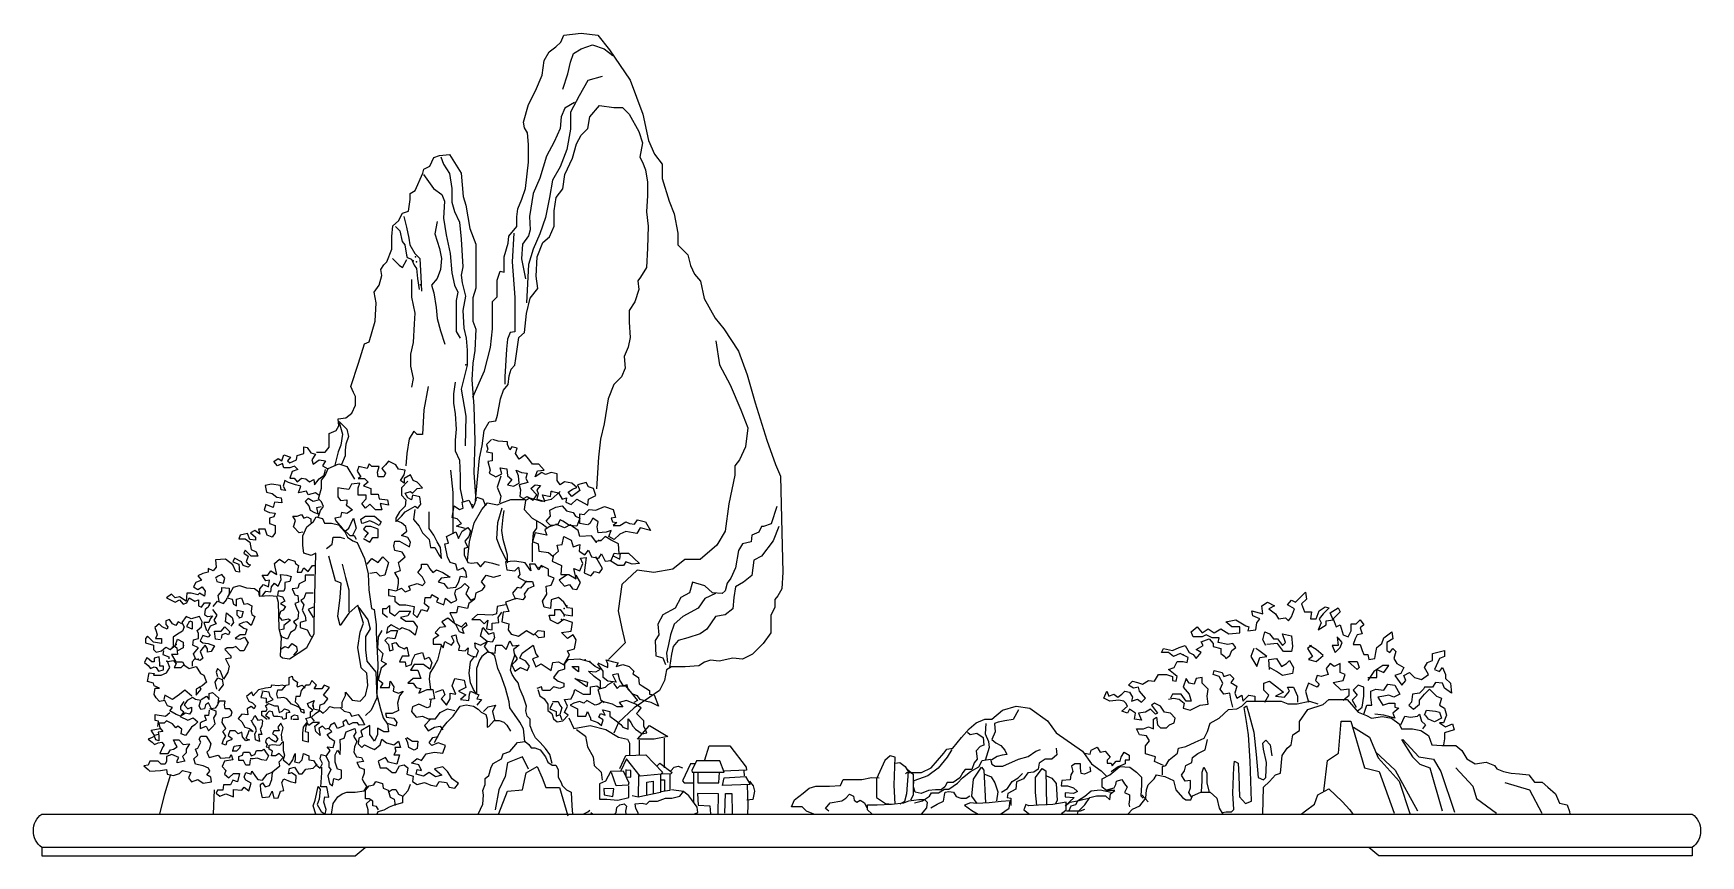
# Model space of a CAD drawing. Extents: x 36 to 981, y 1591 to 2057.
import ezdxf

# ---------------------------------------------------------------- set-up
doc = ezdxf.new("R2010")
doc.units = 0
doc.header["$LTSCALE"] = 0.9
doc.header["$MEASUREMENT"] = 0
doc.header["$PDSIZE"] = 15
for name, color, linetype in [('2', 2, 'CONTINUOUS'), ('3', 3, 'CONTINUOUS'), ('4', 4, 'CONTINUOUS')]:
    doc.layers.add(name, color=color, linetype=linetype)

msp = doc.modelspace()

# ---------------------------------------------------------------- linework, layer by layer
at = {"layer": '2'}
msp.add_lwpolyline([(976.5, 1614.2, -0.5), (976.5, 1595.3), (40.95, 1595.3, -0.5), (40.95, 1614.2)], format="xyb", close=True, dxfattribs=at)
for points in [[(40.95, 1595.3), (40.95, 1590.58), (218.58, 1590.58), (224.26, 1595.3)], [(976.5, 1595.3), (976.5, 1590.58), (798.86, 1590.58), (793.18, 1595.3)]]:
    msp.add_lwpolyline(points, dxfattribs=at)
at = {"layer": '3'}
for points in [[(358.67, 2032.43), (350.51, 2030.25), (345.62, 2021.56), (340.72, 2012.32), (340.72, 2002.53), (338.55, 1991.12), (334.74, 1981.34), (330.39, 1973.73), (328.76, 1963.94), (326.58, 1952.53), (323.32, 1943.29), (319.51, 1934.59), (316.79, 1925.9), (315.7, 1904.16)], [(342.9, 2017.75), (337.46, 2014.49), (335.29, 2009.6), (334.74, 2003.08), (331.48, 1995.47), (327.13, 1987.32), (323.32, 1974.81), (319.51, 1966.12), (317.34, 1953.07), (317.88, 1945.46), (316.79, 1942.2), (313.53, 1937.31), (312.99, 1929.16), (315.16, 1917.74)], [(246.26, 1953.15), (247.7, 1946.95), (249.13, 1940.75), (249.6, 1936.94), (252.47, 1932.17), (255.33, 1929.31), (255.81, 1918.82), (256.28, 1910.71)], [(265.07, 1950.17), (263.81, 1943.22), (266.34, 1935), (267.6, 1929.31), (266.97, 1922.99), (265.07, 1917.93), (261.91, 1914.14), (263.18, 1909.72), (264.44, 1901.5), (265.07, 1895.18), (266.97, 1888.23), (269.5, 1880.64)], [(308.61, 1943.64), (307.57, 1927.44), (309.13, 1907.07), (309.13, 1887.74), (306.52, 1887.22), (304.95, 1883.56), (304.43, 1877.82), (303.38, 1862.14), (303.38, 1857.97)], [(250.56, 1917.39), (250.56, 1907.38), (252.47, 1898.32), (251.99, 1892.12), (251.51, 1881.63), (250.08, 1874.96), (250.08, 1868.28), (251.51, 1861.13), (250.56, 1856.36)], [(275.37, 1859.22), (274.41, 1852.55), (274.41, 1847.3), (275.37, 1841.1), (275.85, 1832.52), (275.37, 1826.32), (275.37, 1820.13), (277.75, 1814.88), (278.23, 1805.82), (278.23, 1798.67), (279.66, 1791.52)], [(209.53, 1836.34), (211.44, 1829.66), (210.48, 1823.46), (209.05, 1819.65), (207.14, 1812.02)], [(295.88, 1826.58), (292.99, 1823.69), (293.81, 1821.21), (292.99, 1819.56), (296.29, 1819.14), (296.29, 1814.6), (293.81, 1814.18), (295.05, 1809.23), (294.64, 1807.57), (298.36, 1805.51), (301.67, 1807.16), (300.84, 1810.47), (304.57, 1810.05), (304.98, 1805.92), (307.46, 1803.85), (304.98, 1800.96), (308.29, 1800.13), (311.6, 1801.79), (311.18, 1805.92), (309.94, 1809.23), (312.84, 1807.99), (316.14, 1807.57), (315.32, 1804.68), (316.56, 1802.2), (311.6, 1800.96), (312.42, 1798.07), (312.01, 1794.35), (314.08, 1793.11), (316.14, 1794.35), (319.45, 1792.28), (321.52, 1795.18), (318.21, 1798.89), (320.69, 1800.96), (323.59, 1800.55), (321.52, 1798.07), (322.35, 1796), (321.52, 1792.7), (326.07, 1791.46), (324.83, 1795.18), (329.38, 1794.35), (329.79, 1797.24), (333.93, 1796.41), (335.99, 1792.7), (338.48, 1793.52), (338.06, 1791.04), (340.96, 1789.8), (344.27, 1792.7), (347.99, 1790.63), (350.47, 1789.39), (350.88, 1792.7), (355.02, 1794.76), (353.78, 1798.89), (350.88, 1799.72), (349.64, 1802.2), (344.68, 1800.96), (345.92, 1797.65), (341.37, 1794.35), (339.3, 1796.83), (341.78, 1798.48), (344.27, 1799.31), (341.37, 1801.79), (337.24, 1802.61), (334.75, 1800.96), (333.1, 1803.44), (333.1, 1807.16), (329.79, 1807.99), (326.48, 1806.75), (324.42, 1807.99), (320.69, 1805.51), (321.93, 1808.81), (325.66, 1809.23), (322.76, 1812.53), (319.04, 1812.53), (316.97, 1815.42), (314.9, 1817.9), (311.6, 1815.42), (309.53, 1818.73), (310.35, 1821.62), (307.46, 1822.45), (306.22, 1820.8), (304.98, 1823.69), (304.98, 1825.34), (299.6, 1825.76), (296.71, 1826.58)], [(183.65, 1811.29), (181.59, 1810.46), (178.28, 1810.46), (177.45, 1812.94), (174.56, 1811.7), (172.49, 1814.18), (174.97, 1815.83), (177.04, 1814.59), (178.28, 1817.9), (182, 1816.66), (180.35, 1814.59), (181.59, 1813.35), (185.31, 1815.01), (185.72, 1817.49), (189.44, 1818.72), (189.44, 1820.79), (189.44, 1822.44), (191.51, 1822.03), (193.58, 1819.14), (196.06, 1818.31), (193.99, 1815.01), (194.82, 1812.53), (198.13, 1815.01), (201.85, 1814.59), (200.2, 1811.7), (203.09, 1810.05)], [(184.07, 1811.7), (186.13, 1809.63), (182.83, 1808.39), (181.59, 1804.67), (184.07, 1804.67), (185.72, 1802.61), (188.2, 1804.67), (190.68, 1804.26), (192.75, 1802.61), (195.23, 1803.85), (195.65, 1800.95), (198.13, 1804.26), (201.02, 1806.33), (201.85, 1809.63)], [(242.71, 1741.79), (243.23, 1744.92), (243.23, 1747.53), (241.14, 1751.19), (244.28, 1752.23), (243.23, 1756.94), (246.89, 1760.07), (245.32, 1762.68), (241.14, 1763.73), (240.62, 1766.34), (241.14, 1768.95), (243.75, 1768.95), (246.37, 1767.38), (249.5, 1765.82), (250.03, 1768.43), (248.46, 1771.04), (244.8, 1772.09), (247.93, 1774.7), (247.41, 1777.31), (244.8, 1779.4), (242.18, 1780.44), (244.8, 1783.06), (246.89, 1785.67), (250.03, 1787.23), (252.64, 1788.8), (254.21, 1787.76), (255.78, 1789.85), (255.25, 1794.03), (251.07, 1795.07), (250.55, 1792.46), (248.46, 1793.5), (246.89, 1796.11), (250.03, 1797.16), (251.07, 1796.11), (253.68, 1798.73), (256.82, 1799.25), (253.68, 1802.38), (251.59, 1803.43), (250.03, 1806.56), (246.37, 1804.47), (246.37, 1801.86), (244.28, 1803.43), (246.37, 1806.56), (246.89, 1809.17), (243.23, 1809.7), (241.66, 1812.31), (237.48, 1814.4), (235.91, 1812.31), (233.82, 1810.22), (235.91, 1807.61), (234.87, 1805.52), (231.73, 1805.52), (231.21, 1808.13), (232.25, 1811.26), (228.07, 1811.26), (226.5, 1812.83), (225.46, 1810.22), (220.75, 1811.26), (219.71, 1808.65), (221.8, 1805.52), (220.23, 1804.47), (223.89, 1804.47), (225.98, 1802.38), (223.37, 1800.29), (227.55, 1798.73), (227.55, 1795.59), (231.73, 1795.59), (232.25, 1792.98), (236.96, 1792.46), (237.48, 1789.32), (232.77, 1790.37), (233.82, 1786.71), (230.16, 1786.71), (227.02, 1789.85), (224.41, 1787.76), (222.32, 1790.37), (224.93, 1792.98), (224.93, 1795.07), (221.8, 1795.07), (220.23, 1795.07), (220.23, 1799.25), (221.27, 1801.86), (216.57, 1801.34), (215, 1798.2), (210.82, 1798.73), (208.73, 1799.25), (208.73, 1794.03), (210.3, 1791.94), (213.96, 1792.46), (213.96, 1790.37), (213.43, 1789.32), (214.48, 1788.8), (217.09, 1786.71), (213.96, 1784.62), (210.82, 1785.14), (210.3, 1782.53), (207.16, 1782.01), (207.68, 1780.44), (211.34, 1776.26), (215.52, 1772.09), (218.14, 1772.09), (219.18, 1770)], [(198.13, 1794.76), (196.06, 1796.41), (191.92, 1795.17), (191.1, 1797.24), (186.55, 1796.41), (187.79, 1800.13), (184.89, 1800.95), (180.76, 1802.19), (178.69, 1803.43), (177.86, 1800.13), (179.1, 1797.65), (176.62, 1798.06), (176.21, 1800.54), (171.25, 1801.37), (167.53, 1800.54), (168.35, 1796.82), (171.66, 1796), (174.14, 1793.93), (176.62, 1793.52), (177.04, 1790.62), (172.9, 1791.04), (172.07, 1788.14), (167.94, 1789.8), (167.11, 1786.49), (170.01, 1785.25), (173.31, 1784.84), (172.49, 1782.77), (170.01, 1781.95), (170.01, 1779.05), (173.31, 1777.81), (173.31, 1773.68), (171.66, 1771.2), (168.77, 1772.44), (167.53, 1775.75), (163.8, 1775.75), (164.63, 1772.85), (161.74, 1774.92), (159.25, 1773.68), (162.15, 1771.2), (162.15, 1769.55), (158.84, 1769.96), (157.6, 1773.27), (153.46, 1772.44), (152.64, 1770.37), (156.36, 1770.37), (158.84, 1768.31), (159.67, 1764.17), (162.56, 1762.94), (163.39, 1760.46), (159.67, 1760.46), (156.36, 1763.76), (155.53, 1762.11), (158.01, 1760.46), (156.77, 1757.15), (158.01, 1755.91), (159.25, 1755.5), (158.01, 1754.26), (155.12, 1755.08), (154.29, 1757.15), (150.16, 1759.22), (149.33, 1757.15), (152.64, 1755.91), (153.05, 1751.36), (150.98, 1751.78), (149.33, 1755.5), (145.19, 1758.8), (139.4, 1758.39), (139.82, 1754.26), (138.16, 1752.19), (135.27, 1753.43), (135.27, 1751.36), (132.37, 1750.54), (129.48, 1749.3), (131.55, 1746.82), (128.24, 1745.58), (127, 1743.1), (129.48, 1741.45), (131.96, 1743.1), (133.61, 1740.62), (133.2, 1737.73), (130.31, 1739.38), (129.48, 1738.55), (125.76, 1739.38), (123.28, 1739.38), (122.86, 1734.83), (119.14, 1737.31), (116.66, 1736.9), (114.59, 1738.97), (111.7, 1736.9), (116.66, 1734.42), (119.14, 1735.66), (121.21, 1733.18), (123.28, 1734.01), (124.52, 1736.9), (127.82, 1734.83), (129.89, 1735.66), (129.89, 1732.35), (131.55, 1731.53), (133.2, 1734.01), (136.51, 1734.01), (135.27, 1731.53), (133.61, 1730.29), (133.2, 1727.39), (134.86, 1726.16), (137.75, 1726.57), (136.51, 1724.92), (135.68, 1722.85), (132.79, 1722.85), (134.44, 1718.3)], [(248.46, 1802.91), (244.8, 1799.25), (244.8, 1795.07), (247.41, 1792.46), (246.89, 1788.8), (243.75, 1785.67), (241.66, 1782.01), (241.66, 1779.92)], [(197.71, 1792.28), (194.82, 1791.45), (191.92, 1793.1), (190.27, 1791.45), (192.34, 1788.97), (193.17, 1786.49), (195.65, 1785.25), (197.71, 1784.42), (196.89, 1788.14), (199.37, 1788.56)], [(280.99, 1776.17), (276.03, 1777.4), (278.93, 1779.06), (276.44, 1781.54), (273.55, 1782.36), (274.79, 1788.98), (277.68, 1786.91), (279.75, 1787.74), (279.34, 1791.04), (283.06, 1792.28), (284.3, 1789.8), (285.13, 1787.74), (286.37, 1790.22), (287.61, 1793.94), (290.92, 1792.7), (292.57, 1788.98)], [(333.93, 1778.23), (329.38, 1777.82), (326.9, 1780.3), (329.38, 1783.19), (328.96, 1786.5), (332.27, 1788.15), (335.99, 1788.98), (338.48, 1786.08), (342.2, 1785.26), (343.44, 1783.19), (345.92, 1781.95), (344.27, 1777.4), (340.13, 1777.82), (336.41, 1780.3), (334.75, 1781.12), (333.51, 1778.64)], [(350.06, 1778.23), (345.92, 1779.06), (345.92, 1784.43), (348.4, 1784.02), (351.3, 1786.91), (355.02, 1786.5), (359.98, 1788.56), (364.94, 1786.91), (366.18, 1782.36), (363.7, 1781.95), (364.53, 1779.88), (367.01, 1779.47), (364.94, 1777.82), (368.66, 1777.82), (371.97, 1779.88), (374.04, 1779.06), (376.94, 1778.64), (378.59, 1781.12), (383.14, 1779.88), (386.03, 1774.93), (380.24, 1776.58), (378.18, 1773.27), (371.97, 1774.51), (368.66, 1772.86), (365.36, 1769.97), (362.46, 1771.62), (363.7, 1774.93), (360.81, 1774.1), (356.26, 1773.69), (355.84, 1776.99), (356.26, 1779.88), (353.36, 1781.95), (351.71, 1779.06), (350.47, 1778.23)], [(189.03, 1774.09), (186.96, 1773.68), (183.65, 1776.99), (184.89, 1780.71), (183.24, 1783.18), (185.72, 1783.18), (188.2, 1784.01), (189.44, 1781.95), (191.51, 1782.77), (193.58, 1781.53), (193.58, 1779.47)], [(212.91, 1774.7), (215, 1776.26), (217.62, 1782.01), (219.18, 1776.26), (217.09, 1772.09)], [(222.32, 1778.88), (221.8, 1781.49), (224.41, 1783.06), (229.64, 1783.06), (233.3, 1779.92), (232.25, 1777.83), (229.64, 1779.4), (227.02, 1780.44), (222.84, 1778.88)], [(223.37, 1770.52), (227.02, 1768.43), (228.59, 1771.04), (231.73, 1771.04), (231.73, 1775.74), (227.55, 1777.31), (224.41, 1777.31), (223.37, 1775.74), (225.98, 1773.65), (223.89, 1771.04)], [(237.48, 1741.79), (241.66, 1740.74), (244.8, 1742.31), (246.89, 1740.22), (250.03, 1741.26), (248.98, 1743.35), (253.68, 1744.92), (256.82, 1743.88), (258.39, 1745.44), (256.82, 1748.58), (254.21, 1751.19), (256.3, 1753.8), (256.3, 1755.89), (259.44, 1755.89), (261, 1753.28), (262.57, 1751.19), (264.66, 1752.76), (268.32, 1751.19), (272.5, 1748.58), (267.28, 1748.06), (265.71, 1745.97), (268.84, 1744.92), (270.94, 1742.31), (275.64, 1742.83), (277.21, 1745.44), (278.25, 1749.1), (281.91, 1748.58), (281.39, 1751.71), (279.82, 1753.8), (276.69, 1752.23), (275.64, 1755.89), (272.5, 1756.94), (270.94, 1760.07), (269.37, 1767.38), (271.46, 1767.91), (270.41, 1771.56), (275.64, 1774.17), (277.21, 1770.52), (279.3, 1774.7), (282.44, 1776.79), (284, 1774.7), (282.96, 1771.56), (280.87, 1768.95), (282.44, 1765.29), (280.34, 1764.77), (280.34, 1761.12), (282.44, 1756.94), (284.53, 1756.41), (287.66, 1756.94), (289.75, 1754.32), (292.37, 1757.46), (296.55, 1756.41), (300.21, 1755.37)], [(333.51, 1778.64), (328.55, 1776.99), (326.07, 1775.34), (327.31, 1772.45), (320.69, 1773.69), (319.04, 1768.73), (322.35, 1767.49), (322.76, 1763.35), (328.14, 1762.53), (330.62, 1760.46), (333.93, 1763.35), (333.1, 1766.66), (335.99, 1767.07), (336.82, 1771.62), (340.96, 1769.55), (342.2, 1765.83), (345.92, 1767.07), (345.51, 1763.35), (348.81, 1761.29), (350.88, 1763.77), (352.54, 1760.05), (356.67, 1759.22), (358.33, 1761.7), (360.39, 1757.57), (363.7, 1757.98), (365.36, 1762.11), (368.25, 1761.7), (367.84, 1767.49), (363.7, 1769.55), (360.39, 1771.62), (357.91, 1769.14), (355.02, 1768.73), (352.54, 1772.03), (345.92, 1771.62), (345.09, 1774.93), (340.54, 1778.23), (337.24, 1776.58), (332.27, 1778.64)], [(458.75, 1777.23), (455.49, 1769.08), (448.96, 1760.38), (444.61, 1758.21), (443.52, 1749.51), (438.63, 1745.71), (434.28, 1742.99), (433.19, 1737.01), (432.64, 1730.49), (428.29, 1727.23), (422.85, 1726.14), (417.96, 1719.08), (414.15, 1716.36), (407.08, 1714.19), (401.64, 1712.55), (398.92, 1709.29), (397.83, 1704.95), (396.75, 1697.34)], [(202.44, 1764.82), (205.6, 1767.34), (206.23, 1771.14), (210.03, 1771.14), (212.56, 1770.5)], [(164.63, 1738.14), (164.63, 1741.86), (166.7, 1744.34), (169.59, 1743.1), (170.01, 1746.82), (167.94, 1746.4), (165.87, 1749.71), (169.18, 1749.71), (170.83, 1752.19), (174.14, 1750.12), (173.31, 1754.26), (172.9, 1756.32), (175.8, 1758.8), (178.69, 1756.74), (180.76, 1758.8), (184.48, 1757.56), (184.89, 1756.32), (186.55, 1755.08), (185.72, 1751.36), (188.2, 1751.36), (189.44, 1753.84), (191.92, 1751.78), (194.41, 1755.08), (196.06, 1755.08)], [(225.46, 1755.89), (228.07, 1759.03), (231.73, 1756.94), (234.34, 1760.07), (237.48, 1756.94), (235.39, 1749.62), (232.77, 1749.1), (230.68, 1751.19), (227.02, 1750.67)], [(331.03, 1761.29), (330.21, 1757.57), (335.58, 1755.09), (335.17, 1750.13), (339.72, 1750.13), (343.85, 1747.65), (342.61, 1753.44), (345.92, 1752.2), (347.57, 1756.33), (346.33, 1759.22), (349.64, 1759.63), (348.4, 1750.96), (352.12, 1749.3), (354.19, 1751.78), (357.09, 1750.96), (358.74, 1753.44), (355.02, 1760.05)], [(364.53, 1760.87), (368.66, 1758.81), (369.08, 1762.11), (373.63, 1762.11), (376.52, 1759.22), (379.83, 1756.33), (375.7, 1755.92), (371.97, 1757.16), (370.73, 1755.09), (367.42, 1755.09), (362.88, 1757.98)], [(139.82, 1747.64), (140.23, 1745.99), (143.95, 1745.17), (144.78, 1748.06), (143.13, 1750.12), (140.64, 1748.88), (139.4, 1748.06)], [(165.87, 1737.73), (167.94, 1740.62), (170.83, 1740.21), (171.25, 1743.1), (172.9, 1745.17), (174.97, 1743.51), (176.62, 1747.23), (176.21, 1750.12), (179.93, 1749.71), (182.41, 1748.88), (181.59, 1745.99), (178.69, 1745.58), (178.69, 1742.27), (178.28, 1740.62), (174.97, 1740.62), (174.56, 1738.14), (177.45, 1737.31), (178.69, 1734.83), (176.21, 1733.59), (179.1, 1731.94), (177.86, 1729.87), (176.21, 1729.05), (175.38, 1726.16), (177.04, 1724.09), (180.76, 1724.92), (182, 1724.09), (179.93, 1722.44), (178.28, 1721.2), (178.28, 1719.13), (176.21, 1718.72)], [(195.23, 1749.71), (190.27, 1749.71), (190.27, 1746.4), (186.96, 1744.75), (186.13, 1742.27), (182.83, 1741.86), (184.48, 1738.55), (186.13, 1738.14), (186.55, 1734.42), (184.48, 1733.59), (185.31, 1731.11), (186.55, 1728.63), (186.13, 1724.92), (183.65, 1723.26), (185.31, 1721.2), (184.48, 1718.72), (182, 1717.06), (180.35, 1713.34), (177.45, 1714.58), (176.21, 1715.82)], [(237.48, 1741.79), (237.48, 1738.13), (241.14, 1737.61), (241.14, 1735), (243.75, 1732.91), (247.41, 1732.91), (252.12, 1731.86), (251.59, 1727.68), (253.68, 1725.59), (256.3, 1730.29), (259.44, 1729.25), (260.48, 1731.34), (257.87, 1733.43), (258.39, 1737.09), (261.53, 1737.09), (262.05, 1738.65), (265.71, 1736.56), (264.66, 1734.47), (268.84, 1732.91), (269.89, 1736.56), (273.03, 1733.95), (276.16, 1735.52), (275.12, 1739.17), (275.64, 1741.26), (278.78, 1742.83), (280.87, 1744.92), (282.96, 1742.83), (281.39, 1739.17), (284, 1735.52), (286.62, 1736.56), (287.14, 1739.7), (290.8, 1741.26), (292.37, 1743.35), (290.28, 1745.97), (292.89, 1749.62), (297.07, 1748.58), (301.25, 1749.62)], [(286.37, 1736.08), (283.06, 1733.6), (282.23, 1730.71), (276.86, 1731.95), (276.03, 1728.23), (272.31, 1728.23), (274.38, 1724.09), (274.79, 1722.44), (278.93, 1720.38), (281.41, 1722.85), (281.82, 1721.2), (279.34, 1719.14), (280.17, 1716.66), (277.68, 1717.48), (275.62, 1721.62), (271.07, 1725.33), (267.76, 1723.27), (269.83, 1720.38), (266.52, 1719.96), (264.04, 1717.07), (266.11, 1715.42), (262.8, 1713.35), (262.8, 1710.46), (266.93, 1710.46), (268.59, 1708.39), (269.41, 1712.11), (273.14, 1710.04), (274.79, 1712.11), (273.14, 1715), (275.62, 1715.83), (276.44, 1712.11), (277.68, 1709.63), (277.27, 1707.15), (280.99, 1706.74), (282.65, 1708.39), (282.23, 1705.08), (284.3, 1703.85), (287.2, 1703.43), (288.44, 1706.74), (286.78, 1708.39), (286.37, 1711.28), (289.68, 1710.04), (293.4, 1712.11), (289.68, 1715), (290.92, 1719.96), (294.23, 1716.24), (297.12, 1717.07), (297.53, 1714.18), (296.29, 1711.7), (293.4, 1712.11), (291.75, 1709.22), (294.23, 1705.91), (297.95, 1705.5), (298.36, 1710.04), (301.67, 1710.04), (304.15, 1707.56), (306.22, 1712.52), (307.87, 1709.63), (311.6, 1710.04), (308.29, 1707.56), (308.7, 1705.08), (310.35, 1702.19), (309.11, 1700.54), (307.46, 1698.89), (309.11, 1695.17), (312.42, 1697.23), (316.14, 1695.58), (317.39, 1698.06), (315.32, 1700.95), (312.01, 1702.61), (313.25, 1705.5), (319.45, 1710.04), (321.11, 1705.08), (322.35, 1703.43), (319.04, 1702.19), (321.11, 1697.65), (324, 1699.3), (329.79, 1695.58), (330.62, 1700.13), (333.93, 1700.54), (336.82, 1698.89), (340.13, 1704.26), (338.89, 1706.74), (343.02, 1707.98), (343.85, 1712.94), (342.2, 1715.83), (338.89, 1713.76), (335.58, 1717.07), (340.96, 1717.9), (341.78, 1722.85), (336.82, 1724.51), (333.51, 1722.03), (329.38, 1724.09), (328.55, 1726.99), (331.86, 1726.99), (331.86, 1730.29), (334.75, 1730.29), (336.82, 1727.4), (341.78, 1726.57), (341.78, 1730.71), (338.89, 1731.12), (336.82, 1734.43), (333.93, 1736.91), (329.79, 1735.67), (329.38, 1730.71), (325.66, 1731.53), (324.83, 1734.84), (327.31, 1738.97), (326.9, 1743.52), (329.79, 1743.93), (331.45, 1748.06), (328.14, 1749.3), (328.14, 1753.02), (324, 1755.09), (322.76, 1752.61), (320.69, 1755.92), (317.39, 1755.92), (318.21, 1752.2), (314.9, 1756.74), (309.11, 1757.57), (303.74, 1757.16), (304.57, 1752.61), (309.11, 1752.2), (311.18, 1754.26), (312.01, 1750.13), (310.77, 1748.48), (315.32, 1746), (319.04, 1746), (319.87, 1743.52), (316.56, 1741.86), (314.49, 1738.97), (314.9, 1737.32), (313.66, 1735.67), (309.94, 1736.49), (303.74, 1734.43), (305.81, 1729.05), (302.5, 1728.64), (301.67, 1723.27), (305.81, 1722.03), (305.39, 1718.72), (307.05, 1716.24), (311.18, 1715), (315.73, 1718.31), (319.87, 1715.83), (322.35, 1718.31), (325.66, 1717.9), (325.66, 1714.59), (322.76, 1714.18), (320.69, 1716.24)], [(338.48, 1749.72), (334.34, 1746.82), (337.24, 1743.52), (340.13, 1744.34), (341.78, 1741.86), (344.27, 1741.45), (346.33, 1745.58), (343.85, 1749.72)], [(141.47, 1734.83), (141.06, 1738.14), (143.13, 1740.62), (143.13, 1742.69), (147.26, 1742.27), (147.26, 1739.38)], [(194.82, 1739.38), (190.68, 1739.38), (189.44, 1736.49), (187.79, 1735.25), (189.44, 1732.77), (188.62, 1729.87), (190.27, 1726.57), (190.68, 1723.68), (187.38, 1722.85), (187.38, 1719.96), (191.51, 1718.72), (193.17, 1715.41), (193.99, 1714.58)], [(315.73, 1746.41), (312.42, 1742.28), (310.35, 1742.69), (307.87, 1739.39), (309.53, 1736.08)], [(422.85, 1739.19), (416.87, 1736.47), (413.06, 1731.03), (404.36, 1726.14), (399.47, 1721.79), (397.29, 1715.82), (396.2, 1710.38), (395.11, 1705.49), (395.66, 1700.05)], [(676.72, 1641.65), (671.66, 1643.9), (672.22, 1646.72), (666.59, 1648.4), (666.59, 1652.9), (668.84, 1655.71), (667.15, 1658.53), (663.21, 1659.09), (661.53, 1662.46), (665.47, 1662.46), (668.28, 1663.59), (671.09, 1662.46), (671.09, 1668.09), (672.78, 1669.21), (673.34, 1664.71), (675.03, 1663.02), (678.41, 1663.02), (680.1, 1664.71), (682.91, 1665.84), (683.47, 1668.65), (680.66, 1671.46), (677.28, 1672.02), (675.03, 1675.4), (671.66, 1677.08), (669.97, 1675.96), (673.34, 1671.46), (672.22, 1670.9), (669.41, 1673.71), (666.59, 1672.02), (662.65, 1671.46), (664.34, 1667.52), (660.4, 1668.09), (660.96, 1671.46), (657.59, 1673.71), (656.46, 1671.46), (653.08, 1672.58), (656.46, 1675.4), (655.34, 1677.08), (654.21, 1678.21), (651.4, 1678.77), (646.33, 1678.21), (642.95, 1679.9), (644.64, 1683.83), (645.77, 1681.02), (648.58, 1682.15), (650.83, 1680.46), (653.08, 1682.15), (654.77, 1683.83), (657.59, 1683.27), (659.28, 1680.46), (658.71, 1678.21), (662.09, 1679.33), (664.34, 1677.65), (666.59, 1679.9), (663.21, 1683.83), (662.65, 1686.08), (659.84, 1685.52), (657.02, 1687.21), (659.28, 1689.46), (662.09, 1688.89), (664.9, 1687.77), (668.28, 1690.02), (671.66, 1689.46), (673.91, 1693.39), (678.41, 1693.39), (681.79, 1692.27), (681.79, 1690.02), (684.04, 1689.46), (684.6, 1692.27), (682.35, 1693.96), (679.54, 1696.2), (682.91, 1697.33), (684.6, 1700.7), (687.98, 1700.7), (690.23, 1700.14), (690.79, 1702.95), (686.29, 1705.2), (682.35, 1703.52), (679.54, 1705.77), (675.6, 1705.77), (676.72, 1708.01), (681.79, 1706.89), (685.73, 1708.58), (689.1, 1709.7), (691.35, 1705.77), (693.6, 1704.64), (695.29, 1702.39), (698.11, 1705.77), (695.29, 1707.45), (699.23, 1709.7), (698.11, 1711.95), (702.61, 1713.64), (704.86, 1710.83), (704.86, 1709.14), (709.36, 1708.01), (709.36, 1705.2), (711.61, 1703.52), (712.18, 1702.39), (714.43, 1704.08), (715.55, 1706.89), (717.8, 1708.58), (716.12, 1710.83), (713.3, 1710.26), (707.67, 1711.39), (708.24, 1714.2), (704.3, 1714.2), (700.92, 1715.89), (698.67, 1714.76), (693.6, 1714.76), (692.48, 1717.58), (695.86, 1720.39), (698.67, 1717.01), (702.05, 1719.26), (705.42, 1717.01), (709.36, 1719.26), (713.86, 1716.45), (720.06, 1717.01), (720.06, 1720.39), (715.55, 1720.39), (712.18, 1723.2), (717.8, 1724.32), (723.43, 1720.95), (725.12, 1720.39), (724.56, 1718.14), (729.06, 1718.7), (729.62, 1722.64), (731.31, 1724.89), (727.37, 1726.57), (726.81, 1729.39), (733, 1727.7), (732.44, 1732.2), (735.81, 1734.45), (739.75, 1732.2), (736.38, 1730.51), (740.31, 1727.7), (742, 1724.89), (745.94, 1725.45), (747.63, 1723.76), (749.32, 1726.01), (751.01, 1730.51), (747.07, 1732.76), (749.32, 1735.57), (751.57, 1734.45), (757.2, 1740.07), (757.76, 1736.13), (754.95, 1733.32), (756.64, 1728.82), (760.57, 1728.82), (760.01, 1724.89), (763.39, 1724.89), (765.08, 1729.39), (768.45, 1731.63), (770.7, 1731.07), (767.33, 1727.7), (765.08, 1724.89), (766.2, 1722.64), (764.51, 1718.7), (769.02, 1721.51), (769.02, 1723.76), (772.96, 1724.32), (771.27, 1728.26), (775.77, 1731.07), (776.9, 1728.82), (772.96, 1724.89), (774.64, 1720.39), (776.9, 1721.51), (778.58, 1715.89), (781.4, 1714.76), (783.09, 1718.14), (783.09, 1722.07), (785.9, 1722.07), (788.15, 1724.32), (790.4, 1721.51), (788.15, 1719.82), (789.28, 1716.45), (786.46, 1715.89), (785.34, 1713.64), (784.21, 1710.26), (788.15, 1710.26), (789.28, 1706.89), (790.4, 1704.64), (792.65, 1704.64), (793.22, 1701.83), (796.59, 1702.39), (797.16, 1705.77), (797.72, 1708.58), (800.53, 1710.83), (801.66, 1714.2), (806.16, 1717.58), (806.72, 1713.64), (803.35, 1711.39), (803.35, 1706.89), (805.03, 1705.77), (806.72, 1708.01), (808.41, 1706.33), (807.29, 1702.39), (808.97, 1699.58), (812.91, 1697.33), (811.22, 1693.96), (807.85, 1692.83), (811.79, 1687.21), (814.04, 1690.02), (812.91, 1692.83), (816.29, 1694.52), (819.1, 1691.71), (823.04, 1690.58), (826.98, 1693.39), (824.73, 1697.33), (826.42, 1700.14), (829.23, 1701.27), (829.23, 1705.2), (835.99, 1706.89), (835.99, 1703.52), (833.17, 1702.39), (830.36, 1696.2), (833.17, 1695.08), (834.86, 1697.33), (836.55, 1693.39), (836.55, 1691.14), (839.36, 1688.33), (839.93, 1682.71), (835.99, 1685.52), (834.86, 1688.33), (830.92, 1688.89), (829.23, 1686.08), (824.73, 1686.08), (824.17, 1684.96), (821.92, 1682.71), (817.98, 1682.15), (817.42, 1677.65), (815.73, 1675.96), (818.54, 1673.71), (821.92, 1676.52), (821.92, 1678.77), (824.73, 1682.15), (827.55, 1684.96), (829.8, 1682.71), (831.48, 1681.02), (834.3, 1679.9), (833.17, 1675.96), (835.99, 1674.27), (837.11, 1670.34), (835.42, 1665.84), (833.17, 1665.84), (836.55, 1663.59), (840.49, 1665.27), (841.61, 1661.9), (835.99, 1660.21), (835.99, 1656.84), (835.42, 1653.46)], [(137.75, 1730.29), (140.23, 1726.98), (138.58, 1724.09), (139.82, 1722.02), (136.51, 1720.78), (134.86, 1717.48), (136.51, 1715.82), (135.27, 1714.58), (132.37, 1715.41), (130.72, 1712.52), (132.37, 1711.28), (135.27, 1710.86), (138.99, 1709.62), (136.92, 1706.32), (134.86, 1705.91), (134.86, 1707.97), (133.61, 1710.04), (132.37, 1708.39), (130.72, 1706.32), (132.37, 1702.6), (130.72, 1701.36), (127.82, 1702.19), (126.17, 1700.53), (126.17, 1698.05)], [(138.16, 1731.94), (140.64, 1734.83), (143.95, 1733.59), (145.61, 1735.66), (146.02, 1736.9), (148.92, 1736.07), (149.74, 1733.18), (151.4, 1732.35), (151.4, 1736.07), (154.29, 1736.9), (155.53, 1733.18), (157.6, 1733.59), (160.08, 1732.35), (159.67, 1729.05), (160.08, 1727.39), (161.74, 1726.16), (159.67, 1721.2), (157.19, 1723.26), (155.12, 1722.85), (152.64, 1721.61), (155.53, 1719.54), (157.19, 1719.13), (156.36, 1715.82), (153.46, 1715.82), (150.57, 1713.76), (153.46, 1713.34), (155.95, 1714.58), (158.01, 1711.28), (156.77, 1709.21), (155.53, 1706.73), (153.46, 1706.73), (150.98, 1709.21), (149.33, 1708.39), (146.02, 1708.39), (144.78, 1707.56), (148.09, 1703.84), (148.09, 1702.6), (145.19, 1702.19), (147.26, 1698.05), (146.43, 1694.75), (143.95, 1690.61), (142.3, 1695.16), (140.64, 1696.81), (139.82, 1694.75), (140.64, 1692.27)], [(153.46, 1725.33), (151.81, 1726.98), (151.81, 1729.87), (155.12, 1729.05), (154.29, 1725.74), (152.64, 1725.33)], [(194.82, 1731.53), (191.92, 1730.29), (194.82, 1725.74)], [(220.78, 1731.32), (225.84, 1724.37), (227.1, 1719.31), (224.57, 1714.89), (224.57, 1707.3), (225.21, 1700.98), (230.26, 1694.66), (230.9, 1680.12), (227.73, 1673.17), (224.57, 1670.01)], [(236.96, 1725.59), (234.34, 1727.68), (234.34, 1730.82), (236.43, 1730.82), (238, 1732.38), (238, 1728.73), (241.14, 1726.64), (243.75, 1729.25), (250.03, 1729.25), (248.46, 1726.64), (244.28, 1725.59), (247.41, 1723.5), (251.59, 1723.5), (253.68, 1720.37), (252.64, 1715.67), (249.5, 1718.28), (245.32, 1719.85), (243.75, 1718.8), (239.05, 1721.41), (236.96, 1719.85), (236.43, 1716.71), (239.05, 1718.28), (242.71, 1718.28), (241.14, 1713.58), (236.96, 1714.1), (235.39, 1712.53), (237.48, 1710.44), (238, 1706.79), (240.09, 1707.31), (239.57, 1710.97), (241.66, 1711.49), (243.23, 1709.4), (246.37, 1707.83), (247.93, 1708.88), (248.98, 1703.65), (245.32, 1703.65), (243.75, 1700.52), (246.89, 1700.52), (247.41, 1697.91), (250.55, 1698.95), (251.07, 1701.56), (252.64, 1704.7), (256.82, 1705.74), (257.87, 1702.09), (260.48, 1703.13), (262.05, 1700), (261, 1696.34), (257.34, 1698.95), (252.12, 1698.95), (250.03, 1695.82), (254.21, 1695.82), (255.78, 1691.12), (251.59, 1691.12), (248.46, 1688.5), (251.59, 1688.5), (253.16, 1685.89), (255.78, 1685.37), (254.73, 1682.76), (259.44, 1684.85), (262.57, 1684.85), (263.62, 1679.62), (260.48, 1679.1)], [(303.74, 1732.77), (299.19, 1731.95), (298.78, 1727.81), (296.29, 1726.99), (288.02, 1727.4), (284.71, 1724.51), (289.26, 1724.51), (291.75, 1722.03), (293.81, 1724.09), (292.99, 1719.14), (296.29, 1718.72), (296.29, 1722.44), (300.02, 1722.85), (299.6, 1725.75), (301.67, 1728.64)], [(120.38, 1722.02), (118.31, 1723.26), (117.07, 1721.2), (115, 1722.02), (113.35, 1724.5), (111.28, 1723.68), (111.28, 1721.61), (112.52, 1720.37), (112.11, 1719.13), (109.22, 1720.37), (107.56, 1722.02), (105.08, 1719.96), (105.91, 1717.89), (106.32, 1715.82), (105.49, 1713.76), (108.8, 1713.76), (108.8, 1710.86), (104.25, 1711.69), (100.94, 1715), (99.7, 1713.76), (99.7, 1711.28), (104.25, 1710.04), (104.25, 1707.56), (105.91, 1705.91), (108.8, 1706.73), (111.28, 1708.8), (113.76, 1707.56), (115.83, 1709.21)], [(128.24, 1701.77), (127, 1705.08), (129.89, 1708.39), (126.58, 1710.04), (127, 1712.93), (129.89, 1713.76), (129.89, 1716.65), (129.07, 1718.3), (131.55, 1720.37), (131.96, 1723.26), (130.31, 1726.16), (125.76, 1724.92), (122.86, 1726.16), (120.38, 1722.85), (121.62, 1720.37), (120.79, 1717.89), (117.9, 1716.24), (115.42, 1714.58), (115.42, 1710.04), (117.49, 1708.39), (117.9, 1704.67), (114.59, 1704.67), (117.07, 1700.53), (120.79, 1700.53), (121.62, 1698.88)], [(123.28, 1720.78), (124.93, 1723.68), (126.17, 1723.26), (126.17, 1719.13), (123.28, 1720.37)], [(142.3, 1712.93), (139.4, 1713.34), (138.99, 1717.89), (142.71, 1717.89), (144.78, 1720.37), (147.68, 1717.48), (146.85, 1715.82), (145.19, 1716.65), (143.13, 1715.82), (142.71, 1713.76)], [(147.68, 1721.61), (145.19, 1723.26), (145.61, 1728.22), (148.92, 1725.74), (149.74, 1722.85), (148.09, 1720.78)], [(116.66, 1709.62), (117.9, 1713.34), (121.21, 1711.69), (121.21, 1708.39), (117.9, 1706.73)], [(176.62, 1707.97), (178.69, 1709.21), (180.76, 1708.39), (182.83, 1710.86), (185.31, 1709.21), (185.72, 1706.73), (183.65, 1704.25)], [(233.82, 1718.28), (231.73, 1714.62), (231.21, 1708.35), (234.34, 1705.22), (233.3, 1701.04), (236.43, 1699.47), (233.3, 1696.86), (231.73, 1690.59), (234.34, 1688.5), (232.77, 1685.89), (238, 1685.89), (238.53, 1689.55), (240.62, 1686.41), (240.09, 1683.8), (243.23, 1682.76), (245.84, 1683.8), (243.75, 1681.19), (242.71, 1677.01), (243.23, 1672.83), (239.57, 1671.27), (235.91, 1671.27), (236.43, 1669.18), (240.62, 1668.65), (242.18, 1666.04), (241.66, 1663.95), (236.96, 1665.52), (237.48, 1660.82), (234.87, 1660.82), (231.21, 1662.91), (231.21, 1659.25), (229.64, 1655.59), (227.02, 1659.25), (227.02, 1664.47), (221.8, 1661.34), (222.84, 1658.21), (220.75, 1657.16), (220.23, 1654.03), (222.32, 1651.94), (223.89, 1653.5), (227.02, 1651.94), (229.64, 1650.89), (232.77, 1653.5), (233.82, 1656.64), (236.43, 1654.55), (240.62, 1653.5), (243.23, 1655.59), (244.28, 1651.94), (241.14, 1651.94), (241.66, 1649.85), (240.62, 1647.76), (243.75, 1647.76), (242.18, 1642.53), (237.48, 1643.58), (235.91, 1646.19), (231.73, 1644.1), (232.77, 1640.44), (236.43, 1640.44), (239.57, 1637.83), (241.66, 1637.83), (243.75, 1641.49), (246.37, 1642.01), (248.46, 1640.44), (247.93, 1636.79), (251.59, 1635.74), (251.07, 1632.61), (253.68, 1631.04), (257.87, 1632.09), (261.53, 1630.52), (264.66, 1630), (266.23, 1632.61), (270.41, 1632.09), (271.98, 1629.47), (275.12, 1628.95), (277.21, 1631.56), (273.55, 1634.18), (270.94, 1638.36), (268.32, 1640.97), (263.62, 1639.92), (267.8, 1636.27), (264.14, 1635.22), (260.48, 1637.83), (257.34, 1635.74), (253.16, 1636.79), (253.68, 1639.4), (256.3, 1638.88), (254.73, 1642.01), (250.55, 1643.06), (253.68, 1645.67), (256.3, 1644.62), (258.91, 1648.28), (263.62, 1649.33), (268.32, 1648.8), (269.89, 1652.98), (265.71, 1654.55), (262.05, 1652.98), (260.48, 1654.55), (262.57, 1657.68), (265.71, 1658.21)], [(734.69, 1709.7), (733, 1713.08), (734.12, 1717.58), (736.94, 1716.45), (739.19, 1713.64), (741.44, 1713.64), (744.25, 1709.7), (745.94, 1711.39), (744.25, 1716.45), (749.32, 1715.33), (749.88, 1709.14), (749.32, 1706.33), (744.82, 1706.33), (741.44, 1710.83), (735.25, 1710.26)], [(775.21, 1714.76), (775.77, 1709.7), (772.39, 1709.7), (774.08, 1705.77), (776.9, 1708.58), (778.02, 1711.39), (775.77, 1714.2)], [(100.53, 1703.01), (99.29, 1700.12), (101.36, 1698.47), (102.6, 1696.81), (104.67, 1697.64), (105.91, 1697.23), (107.15, 1695.16), (110.04, 1695.99), (110.04, 1698.05), (107.97, 1698.05), (107.97, 1699.71), (107.56, 1703.43), (104.67, 1702.6), (104.67, 1700.53), (103.43, 1700.53), (100.94, 1702.6)], [(121.54, 1678.11), (119.57, 1675.16), (119.57, 1673.68), (121.54, 1672.2), (119.57, 1669.74), (117.1, 1670.73), (113.65, 1672.7), (115.13, 1674.67), (112.17, 1675.65), (110.69, 1678.61), (107.74, 1678.11), (105.76, 1680.08), (104.78, 1682.05), (105.27, 1685.5), (107.74, 1685.5), (104.78, 1686.98), (104.29, 1688.46), (100.84, 1689.44), (101.82, 1694.37), (104.78, 1693.88), (104.29, 1692.89), (108.72, 1692.89), (111.68, 1694.37), (113.65, 1697.32), (112.17, 1700.77), (115.62, 1701.26), (117.1, 1699.29), (116.12, 1697.32), (120.06, 1697.32), (121.54, 1698.8), (124.49, 1696.83), (128.44, 1697.82), (130.9, 1693.88), (132.87, 1692.89), (134.35, 1688.95), (131.89, 1686.98), (128.44, 1685.01), (128.44, 1681.56), (131.4, 1685.01), (130.41, 1686.49)], [(110.04, 1706.73), (109.63, 1704.67), (112.94, 1703.43), (112.94, 1702.19)], [(322.16, 1684.85), (323.21, 1681.19), (325.82, 1679.62), (327.91, 1676.49), (327.91, 1672.83), (330.01, 1671.27), (331.05, 1668.13), (333.14, 1666.56), (336.28, 1667.09), (339.42, 1670.22), (337.32, 1671.79), (338.89, 1675.44), (337.32, 1679.1), (340.98, 1679.62), (342.55, 1682.76), (343.07, 1684.85), (347.78, 1682.24), (351.96, 1682.24), (351.96, 1686.41), (355.62, 1686.94), (357.71, 1685.37), (357.71, 1689.55), (354.05, 1692.16), (350.92, 1695.29), (355.1, 1694.77), (357.71, 1696.34), (354.58, 1697.91), (351.44, 1700.52), (345.69, 1702.09), (339.42, 1701.56), (337.32, 1699.47), (337.32, 1696.34), (333.67, 1695.29), (331.05, 1691.64), (333.67, 1689.55), (336.8, 1688.5), (336.8, 1686.41), (334.71, 1685.37), (331.05, 1686.41), (328.96, 1684.32), (324.78, 1684.32), (324.26, 1686.41), (321.64, 1685.37)], [(356.14, 1700), (361.89, 1697.38), (361.89, 1699.47), (360.85, 1701.56), (365.03, 1700.52), (367.64, 1700), (366.6, 1697.91), (370.26, 1698.95), (373.92, 1697.91), (376.53, 1695.29), (376.01, 1693.73), (379.14, 1691.64), (379.67, 1687.98), (381.24, 1686.94), (385.42, 1684.32), (385.42, 1682.24), (388.03, 1681.71), (390.64, 1675.44), (386.46, 1677.53), (383.85, 1678.06), (380.19, 1679.1), (378.62, 1681.19), (376.01, 1682.24), (373.39, 1684.85), (372.87, 1687.46), (370.78, 1686.94), (368.69, 1690.07), (367.64, 1693.73), (364.51, 1693.21), (366.6, 1689.03), (361.89, 1689.55), (359.28, 1691.64), (359.28, 1695.29), (357.71, 1697.38), (356.14, 1699.47)], [(727.93, 1708.01), (726.25, 1703.52), (729.62, 1697.89), (731.31, 1702.95), (735.25, 1703.52), (730.75, 1706.89), (729.06, 1708.01)], [(736.94, 1696.2), (736.38, 1701.83), (740.88, 1702.39), (743.69, 1697.89), (746.51, 1699.58), (748.19, 1701.27), (750.44, 1697.33), (749.88, 1693.96), (744.25, 1692.83), (740.88, 1695.08), (736.94, 1697.33)], [(760.57, 1709.7), (758.32, 1708.01), (761.14, 1703.52), (758.89, 1701.83), (763.39, 1700.7), (767.33, 1704.08), (763.39, 1707.45), (759.45, 1709.7)], [(122.93, 1648.89), (120.77, 1646.74), (122.07, 1644.15), (117.75, 1643.29), (117.75, 1644.58), (118.61, 1646.31), (114.73, 1648.03), (111.71, 1646.74), (111.71, 1644.15), (110.85, 1642.43), (108.69, 1642.43), (106.96, 1644.15), (102.22, 1644.15), (101.35, 1641.99), (98.77, 1641.56), (101.35, 1639.41), (102.22, 1638.55), (108.26, 1638.98), (111.71, 1639.41), (112.14, 1636.82), (115.59, 1635.96), (119.05, 1637.25), (120.77, 1638.98), (125.52, 1637.68), (124.22, 1634.66), (125.95, 1632.51), (129.4, 1633.8), (132.42, 1631.65), (137.17, 1632.51), (136.74, 1635.1), (134.58, 1636.39), (136.31, 1638.55), (135.44, 1640.27), (132.42, 1641.56), (128.11, 1642.43), (127.24, 1645.44), (129.4, 1647.6), (128.11, 1651.05), (129.4, 1651.48), (131.13, 1654.93), (130.26, 1656.66), (131.13, 1658.38), (134.15, 1658.38), (135.44, 1656.22), (136.74, 1654.07), (135.87, 1650.62), (134.58, 1649.32), (135.87, 1646.31), (141.05, 1647.6), (142.35, 1645.88), (147.52, 1646.31), (148.39, 1648.03), (149.25, 1645.01), (144.5, 1644.15), (143.21, 1641.13), (145.37, 1638.98), (144.5, 1636.82), (147.09, 1634.66), (149.68, 1637.25), (153.13, 1637.25), (151.84, 1632.51), (149.25, 1633.37), (147.96, 1630.78), (144.07, 1630.78), (143.64, 1627.77), (140.62, 1627.77), (139.76, 1626.04), (141.91, 1624.32), (145.37, 1625.61), (149.68, 1623.88), (149.68, 1628.2), (154.43, 1627.77), (155.72, 1629.49), (158.31, 1627.33), (159.61, 1631.65), (156.59, 1633.37), (155.72, 1635.1), (156.59, 1637.68), (159.61, 1636.82), (160.04, 1638.55), (162.19, 1635.53), (163.49, 1633.8), (166.08, 1633.37), (168.67, 1636.82), (171.26, 1637.68), (173.84, 1639.84), (176, 1641.56), (175.57, 1643.72), (177.73, 1646.31), (175.57, 1648.46), (173.41, 1647.17), (171.26, 1647.17), (171.69, 1649.76), (169.96, 1651.05), (169.96, 1653.21), (171.69, 1653.64), (176, 1653.21), (177.73, 1655.36), (177.73, 1652.34), (177.73, 1650.19), (178.59, 1647.6), (177.73, 1645.01), (179.89, 1643.29), (181.18, 1641.99), (183.34, 1645.01), (183.77, 1646.74), (184.63, 1648.46), (184.63, 1645.01), (184.2, 1643.72), (186.79, 1643.29), (188.52, 1645.01), (189.38, 1648.46), (192.4, 1647.17), (192.4, 1645.01), (194.99, 1644.58), (196.71, 1641.99), (198.87, 1640.27), (200.17, 1642.86), (198.87, 1645.44), (199.3, 1648.03), (202.32, 1647.17), (204.48, 1650.19), (202.75, 1652.34), (206.21, 1651.91), (207.07, 1655.36), (204.48, 1657.09), (202.75, 1659.24), (205.34, 1660.97), (203.62, 1662.69), (201.89, 1662.26), (200.17, 1663.99), (198.01, 1662.69), (198.44, 1660.54), (198.87, 1658.81), (196.28, 1660.97), (195.85, 1663.99), (198.44, 1666.14), (194.56, 1666.14), (192.4, 1664.42), (191.54, 1665.71), (190.67, 1663.99), (190.24, 1660.97), (191.97, 1660.54), (191.97, 1656.66), (191.97, 1654.93), (188.95, 1655.79), (188.95, 1660.1), (189.38, 1663.55), (191.54, 1666.57), (190.67, 1668.3), (193.26, 1669.16), (193.26, 1672.18), (194.56, 1673.04), (192.4, 1674.76), (191.54, 1676.92), (195.42, 1678.65), (194.56, 1676.49), (194.99, 1673.9), (198.44, 1673.04), (198.87, 1676.06), (201.03, 1676.92), (203.19, 1679.51), (200.6, 1681.66), (204.05, 1685.98), (201.03, 1687.27), (199.73, 1685.11), (197.15, 1685.11), (195.42, 1685.11), (196.71, 1687.27), (194.12, 1689.86), (192.83, 1687.27), (190.67, 1687.27), (188.08, 1684.25), (187.22, 1680.8), (185.06, 1680.8), (184.63, 1677.78), (186.36, 1676.06), (187.22, 1673.9), (189.38, 1673.47), (189.81, 1671.32), (188.08, 1672.18), (187.65, 1674.33), (185.06, 1675.63), (182.47, 1676.49), (179.89, 1679.51), (178.16, 1680.37), (174.71, 1679.94), (174.28, 1682.1), (174.71, 1684.68), (177.3, 1684.68), (179.45, 1687.27), (181.18, 1687.7), (181.18, 1691.58), (182.91, 1692.44), (183.34, 1690.72), (185.93, 1688.99), (185.49, 1686.84), (185.93, 1686.41), (188.52, 1687.27), (190.24, 1685.54)], [(341.51, 1697.91), (345.17, 1697.91), (345.17, 1694.77), (342.03, 1697.38)], [(679.54, 1679.33), (682.35, 1679.9), (685.73, 1679.33), (688.54, 1677.08), (687.98, 1674.27), (691.92, 1673.15), (697.54, 1675.96), (702.05, 1676.52), (701.48, 1681.02), (702.05, 1684.96), (698.67, 1688.33), (698.67, 1691.71), (695.29, 1691.14), (694.17, 1687.77), (691.35, 1688.33), (689.67, 1691.14), (687.98, 1686.08), (691.35, 1682.15), (692.48, 1678.21), (689.67, 1678.21), (686.85, 1682.15), (681.79, 1682.15), (680.66, 1679.9)], [(716.12, 1674.83), (714.99, 1679.33), (714.43, 1682.71), (711.05, 1682.15), (708.8, 1684.96), (710.49, 1688.33), (708.24, 1692.27), (704.86, 1693.39), (705.42, 1695.64), (709.93, 1694.52), (711.05, 1692.27), (714.43, 1693.39), (716.68, 1691.14), (714.99, 1688.89), (718.37, 1686.64), (717.24, 1682.71), (718.37, 1679.9), (721.18, 1681.58), (721.74, 1678.21), (725.12, 1681.58), (728.5, 1681.02), (728.5, 1678.21)], [(778.58, 1678.77), (781.96, 1681.58), (781.96, 1684.96), (777.46, 1684.39), (772.96, 1688.89), (778.58, 1690.02), (779.71, 1693.39), (776.9, 1694.52), (776.9, 1699.58), (773.52, 1697.89), (771.27, 1699.58), (769.02, 1696.77), (770.14, 1693.39), (766.2, 1692.27), (763.95, 1692.83), (762.83, 1690.02), (765.08, 1687.77), (763.95, 1686.08), (758.89, 1688.33), (757.2, 1683.83), (758.89, 1677.65)], [(781.96, 1700.7), (786.46, 1700.7), (787.59, 1697.33), (786.46, 1696.2), (781.4, 1700.7)], [(792.65, 1691.71), (797.72, 1691.71), (797.72, 1696.2), (801.66, 1694.52), (804.47, 1698.45), (801.09, 1698.45), (796.03, 1695.08), (792.65, 1690.02)], [(178.59, 1686.84), (177.3, 1687.27), (175.14, 1686.84), (171.26, 1687.27), (170.82, 1685.98), (167.8, 1685.54), (163.92, 1684.68), (160.9, 1681.23), (160.04, 1683.39), (157.02, 1680.8), (158.31, 1678.21), (160.47, 1677.35), (162.19, 1675.63), (161.33, 1673.9), (159.61, 1675.2), (157.45, 1673.9), (157.88, 1670.45), (154.43, 1670.88), (152.27, 1668.3), (154.43, 1666.57), (156.15, 1663.55), (158.74, 1662.69), (160.9, 1660.97), (158.31, 1661.4), (157.88, 1659.67), (156.59, 1657.09), (158.74, 1656.22), (156.59, 1655.79), (154.86, 1657.95), (154.43, 1660.54), (152.27, 1659.67), (150.54, 1661.4), (147.52, 1661.4), (146.66, 1658.81), (148.82, 1657.09), (148.39, 1656.22), (145.8, 1655.36), (145.37, 1653.21), (143.21, 1654.07), (144.07, 1656.22), (145.37, 1658.38), (143.64, 1660.97), (145.37, 1662.69), (143.21, 1666.14), (143.64, 1668.73), (146.66, 1669.16), (148.39, 1670.02), (148.82, 1672.18), (147.52, 1673.9), (144.94, 1673.9), (144.5, 1676.06), (144.94, 1678.21), (141.48, 1678.21), (140.62, 1676.06), (139.33, 1674.33), (137.17, 1673.9), (135.44, 1677.35), (133.72, 1676.06), (133.28, 1673.9), (131.13, 1673.47), (130.26, 1675.63), (131.13, 1678.65), (128.11, 1679.08), (126.38, 1680.37), (123.36, 1678.65), (121.63, 1676.06), (123.79, 1673.9), (125.95, 1674.76), (125.95, 1672.61), (124.66, 1670.88), (122.5, 1671.32), (119.48, 1669.59), (123.79, 1667.43), (126.81, 1668.73), (129.4, 1666.57), (127.68, 1664.85), (125.95, 1663.55), (124.22, 1660.97), (122.5, 1658.81), (119.91, 1659.67), (120.34, 1662.26), (118.18, 1663.99), (116.89, 1663.12), (115.16, 1665.28), (111.71, 1667), (110.42, 1665.71), (107.4, 1665.71), (107.83, 1663.12), (109.55, 1660.97), (106.96, 1660.54), (107.4, 1658.81), (107.4, 1655.79), (105.67, 1656.22), (104.81, 1658.38), (103.51, 1657.52), (101.35, 1656.66), (103.51, 1654.93), (104.81, 1653.64), (106.96, 1654.5), (109.12, 1654.93), (110.42, 1653.21), (109.55, 1652.34), (107.83, 1648.46), (112.57, 1648.46), (113.87, 1650.62), (115.59, 1651.05), (117.75, 1652.34), (116.46, 1654.5), (115.59, 1656.22), (118.61, 1656.22), (121.2, 1653.64), (124.66, 1654.07), (122.93, 1651.05), (122.93, 1648.89)], [(125.97, 1681.07), (122.03, 1684.52), (119.07, 1682.05), (115.13, 1679.1), (110.69, 1681.56), (110.2, 1679.1)], [(131.4, 1679.1), (134.35, 1681.07), (135.83, 1679.1), (135.83, 1682.55), (137.8, 1683.04), (141.25, 1680.08), (140.76, 1677.13)], [(140.27, 1685.01), (139.28, 1688.95), (140.76, 1691.41), (143.23, 1690.43), (143.72, 1687.47), (141.25, 1684.02)], [(166.08, 1683.39), (165.22, 1680.37), (168.24, 1679.94), (168.24, 1677.35), (172.12, 1679.08), (170.39, 1680.8), (169.96, 1683.39), (165.65, 1683.82)], [(264.14, 1683.28), (268.32, 1684.85), (269.37, 1681.71), (267.28, 1679.62), (270.41, 1675.97), (272.5, 1679.62), (272.5, 1682.76), (275.64, 1682.24), (273.55, 1686.94), (275.12, 1691.12), (280.34, 1690.07), (281.39, 1685.89), (277.21, 1683.8), (281.39, 1681.71), (278.25, 1679.1), (282.96, 1678.58), (283.48, 1682.24), (284, 1683.8), (288.71, 1681.71), (287.66, 1679.62), (290.28, 1679.1), (287.66, 1675.97)], [(343.07, 1691.12), (350.39, 1689.03), (349.87, 1686.41), (343.07, 1691.12)], [(364.51, 1689.03), (361.89, 1687.46), (360.33, 1685.89), (356.14, 1684.85), (357.19, 1681.71), (357.71, 1679.1), (359.8, 1677.53)], [(365.03, 1688.5), (367.12, 1685.37), (368.69, 1686.94), (371.83, 1686.94), (378.62, 1678.58), (376.53, 1677.53)], [(734.12, 1677.65), (736.38, 1681.58), (733.56, 1684.39), (733.56, 1688.33), (736.94, 1689.46), (742, 1685.52), (744.82, 1683.27), (740.31, 1681.02), (745.38, 1680.46), (748.19, 1683.83), (747.07, 1686.08), (750.44, 1686.08), (752.7, 1681.02), (752.7, 1677.65)], [(786.46, 1672.58), (789.28, 1674.83), (790.4, 1681.02), (790.4, 1686.08), (787.03, 1687.21), (784.21, 1684.39), (786.46, 1681.58), (783.65, 1678.77), (785.9, 1674.83)], [(790.4, 1670.9), (792.09, 1675.96), (794.9, 1675.96), (794.34, 1680.46), (794.34, 1683.83), (797.16, 1684.96), (801.66, 1684.39), (803.91, 1687.77), (807.85, 1687.21), (810.66, 1682.15), (807.29, 1680.46), (804.47, 1681.58), (801.66, 1681.02), (798.28, 1680.46), (801.09, 1675.96), (804.47, 1677.08), (807.85, 1677.08), (807.85, 1674.83), (810.1, 1674.27), (806.72, 1671.46), (807.85, 1668.65), (801.66, 1670.34), (796.59, 1670.9)], [(135.87, 1673.04), (135.44, 1670.02), (133.28, 1670.02), (134.15, 1667.43), (131.99, 1666.57), (130.7, 1665.71), (130.7, 1662.69), (134.15, 1663.99), (135.44, 1661.4), (137.6, 1663.55), (139.33, 1665.28), (138.46, 1668.73), (139.76, 1670.88), (139.76, 1672.61), (136.31, 1673.9)], [(168.67, 1667.87), (165.65, 1670.02), (165.65, 1672.61), (168.24, 1672.61), (168.67, 1673.9), (167.8, 1675.63), (169.53, 1676.92), (172.98, 1675.63), (174.71, 1675.63), (175.14, 1673.47), (175.57, 1671.75), (177.3, 1672.61), (178.59, 1673.9), (180.75, 1673.04), (181.61, 1671.75), (179.45, 1671.32), (179.45, 1669.16), (179.45, 1668.3), (177.73, 1667.87), (177.3, 1669.16), (174.71, 1669.59), (172.55, 1669.59), (172.12, 1670.45), (171.69, 1672.18), (169.96, 1672.61), (168.67, 1671.32), (167.8, 1670.02), (169.96, 1668.73), (169.53, 1667.87)], [(195.62, 1666.84), (193.88, 1669.15), (196.2, 1671.18), (198.52, 1672.91), (200.54, 1671.47), (202.28, 1672.91), (204.31, 1675.23), (206.91, 1674.36), (210.09, 1674.65), (212.41, 1672.63), (215.59, 1671.76), (216.46, 1669.73), (220.23, 1670.6), (221.96, 1668.29), (223.12, 1666.55), (223.99, 1664.82), (220.8, 1664.53), (219.94, 1665.97), (217.33, 1665.97), (215.02, 1664.82), (213.57, 1667.71), (211.54, 1666.26), (212.12, 1664.24), (208.65, 1662.79), (206.91, 1665.97), (204.59, 1664.53), (203.44, 1662.21)], [(261.53, 1679.1), (261, 1674.92), (259.44, 1674.4), (254.73, 1676.49), (251.07, 1674.92), (250.55, 1672.31), (253.16, 1669.18), (256.82, 1669.7), (259.96, 1668.13), (264.14, 1668.13), (266.75, 1671.79), (270.94, 1673.88), (275.12, 1672.83)], [(291.32, 1672.31), (293.94, 1674.92), (298.12, 1675.97), (296.55, 1672.31), (297.6, 1667.61)], [(330.53, 1677.01), (328.96, 1673.88), (332.62, 1672.31), (332.62, 1669.7), (334.71, 1670.74), (335.76, 1667.61)], [(330.53, 1678.06), (333.67, 1678.06), (334.71, 1675.97), (335.76, 1674.4), (334.71, 1670.74)], [(359.28, 1673.35), (362.94, 1672.31), (362.94, 1669.7), (366.6, 1667.09), (369.21, 1665), (370.26, 1663.43), (373.39, 1662.38), (373.39, 1665.52), (373.39, 1668.13), (374.96, 1666.04), (376.01, 1663.95), (377.58, 1662.38), (381.24, 1659.77), (383.85, 1660.3), (382.28, 1663.95), (382.28, 1667.09), (380.19, 1669.18), (378.1, 1671.27), (379.14, 1672.31), (380.71, 1674.4), (377.58, 1676.49), (372.35, 1678.58), (368.17, 1677.53), (370.26, 1674.92), (367.12, 1674.92), (364.51, 1676.49), (358.76, 1678.06), (356.67, 1676.49), (354.58, 1675.97), (349.87, 1678.58), (348.3, 1677.01), (345.69, 1678.06), (342.55, 1677.01), (340.46, 1675.97), (344.64, 1673.88), (344.64, 1669.7), (349.35, 1669.7), (350.39, 1672.31), (351.96, 1668.65), (351.96, 1667.61), (356.14, 1666.04), (358.23, 1664.47), (359.28, 1667.61), (356.67, 1669.18), (357.71, 1671.27), (360.33, 1670.22), (358.76, 1673.35)], [(594.61, 1673.21), (591.51, 1667.78), (586.85, 1667.01), (582.97, 1666.23), (581.03, 1665.46), (581.41, 1660.8), (579.47, 1656.53), (581.8, 1654.59), (584.52, 1653.04), (586.85, 1650.33), (588.01, 1648), (585.3, 1647.61), (582.58, 1646.84), (579.47, 1644.9)], [(710.21, 1615.06), (712.32, 1615.48), (715.28, 1615.48), (716.55, 1616.75), (716.13, 1626.05), (716.55, 1640.85), (716.98, 1644.23), (719.09, 1642.96), (719.51, 1635.77), (719.94, 1623.94), (723.32, 1620.13), (726.71, 1621.4), (725.86, 1644.23), (725.01, 1659.03), (723.74, 1666.64), (722.48, 1674.67), (723.74, 1675.51), (725.01, 1671.71), (727.98, 1660.72), (729.24, 1648.03), (730.51, 1634.93), (733.48, 1633.66), (734.74, 1634.93), (735.17, 1643.38), (733.48, 1650.99), (733.05, 1654.38), (734.74, 1656.07), (737.28, 1653.53), (738.13, 1647.19)], [(824.73, 1670.34), (825.86, 1673.15), (830.92, 1672.58), (833.17, 1672.02), (834.3, 1668.65), (830.36, 1666.4), (826.98, 1668.09), (825.29, 1670.34)], [(106.75, 1663.83), (107.24, 1666.79), (105.27, 1667.28), (105.27, 1670.73), (111.19, 1669.74), (113.65, 1671.71)], [(160.47, 1667.43), (161.76, 1670.02), (163.49, 1667.43), (165.65, 1667.87), (166.08, 1667), (165.65, 1663.99), (164.78, 1662.26), (165.65, 1659.24), (163.92, 1659.24), (164.35, 1655.36), (162.19, 1656.22), (161.76, 1659.67), (162.63, 1661.4), (162.19, 1663.55), (160.9, 1665.28), (159.61, 1667.43)], [(177.3, 1655.79), (176.87, 1659.24), (177.73, 1663.12), (176.43, 1665.71), (174.71, 1663.55), (175.57, 1661.4), (172.55, 1661.4), (171.69, 1659.67), (173.41, 1658.81), (174.71, 1656.66), (173.41, 1654.93), (171.26, 1656.22), (169.96, 1657.52), (168.24, 1656.66), (167.8, 1654.93), (168.67, 1653.64), (168.24, 1652.34), (169.96, 1651.91)], [(182.47, 1667.87), (182.47, 1669.59), (184.2, 1670.45), (185.93, 1670.02), (186.36, 1667.87), (183.34, 1667.87)], [(261.53, 1668.13), (257.87, 1664.47), (259.96, 1661.34), (263.62, 1663.43), (266.75, 1663.95), (268.32, 1661.86)], [(378.62, 1656.64), (385.42, 1664.47), (395.87, 1658.21), (388.03, 1656.64), (379.14, 1656.64)], [(767.64, 1627.17), (769.74, 1644.61), (776.02, 1648.8), (777.42, 1666.95), (783.01, 1666.95), (790.69, 1640.43), (799.07, 1638.33), (807.45, 1614.6)], [(784.4, 1663.46), (793.48, 1657.88), (798.37, 1646.01), (810.25, 1632.75), (816.53, 1613.9)], [(811.22, 1664.71), (813.48, 1669.77), (816.85, 1669.21), (820.79, 1669.77), (821.92, 1670.9), (823.04, 1666.96), (825.29, 1664.71), (823.61, 1662.46)], [(106.96, 1659.24), (104.81, 1658.81), (103.08, 1661.83), (106.1, 1662.26), (108.26, 1662.69)], [(201.99, 1647.17), (203.73, 1643.7), (203.73, 1640.81), (204.88, 1639.36), (203.15, 1635.89), (204.02, 1631.55), (205.75, 1630.1), (206.62, 1634.44), (209.23, 1633.58), (210.96, 1634.73), (210.96, 1639.07), (208.65, 1639.65), (207.2, 1643.7), (207.2, 1647.75), (208.65, 1650.35), (210.09, 1648.04), (210.38, 1652.09), (210.09, 1656.43), (212.41, 1657.3), (213.57, 1660.77), (218.49, 1662.79), (219.07, 1660.48), (217.62, 1658.45), (219.65, 1655.27), (218.2, 1652.38), (217.91, 1649.2), (219.36, 1646.59), (222.25, 1646.3), (223.41, 1643.99), (219.65, 1643.41), (221.09, 1640.52), (223.7, 1639.65), (223.7, 1637.34), (222.54, 1634.15), (223.41, 1632.42), (225.15, 1629.53)], [(247.93, 1657.68), (251.07, 1655.59), (254.21, 1655.59), (253.68, 1651.41), (252.12, 1650.37), (248.98, 1651.94), (248.46, 1654.55), (247.41, 1657.16)], [(379.67, 1656.12), (379.67, 1647.76)], [(393.78, 1657.16), (393.78, 1646.19), (393.78, 1640.44)], [(565.75, 1660.72), (567.12, 1659.35), (570.88, 1660.04), (574.64, 1657.65), (574.98, 1653.21), (572.93, 1652.52), (570.54, 1650.13), (571.22, 1645.35), (569.51, 1643.3), (568.14, 1639.54), (564.38, 1639.54), (563.02, 1637.83), (561.31, 1634.76), (557.55, 1632.03), (554.13, 1632.03), (552.76, 1629.63), (550.71, 1627.93), (547.63, 1627.93), (543.53, 1627.59), (539.43, 1625.88), (536.01, 1626.56), (534.99, 1629.63), (535.33, 1633.05), (534.67, 1632.98)], [(692.86, 1623.51), (691.17, 1626.47), (692.02, 1629.01), (692.02, 1633.24), (689.05, 1632.81), (686.94, 1636.2), (688.63, 1638.73), (689.48, 1641.69), (692.86, 1643.38), (693.28, 1646.34), (696.25, 1648.46), (700.48, 1650.57), (701.75, 1656.49)], [(811.64, 1656.48), (817.93, 1646.71), (822.12, 1642.52), (827.71, 1640.43), (834.69, 1616)], [(812.34, 1656.48), (821.42, 1646.71), (829.8, 1645.31), (833.99, 1638.33), (841.68, 1615.3)], [(149.25, 1650.19), (150.11, 1652.77), (153.56, 1653.21), (153.13, 1651.48), (151.41, 1649.76), (148.82, 1649.76)], [(159.17, 1645.01), (158.74, 1641.99), (156.59, 1641.99), (155.29, 1644.58), (152.7, 1644.58), (152.7, 1646.74), (154.86, 1647.6), (155.29, 1649.32), (158.74, 1649.32), (159.61, 1647.17), (161.76, 1648.03), (162.63, 1650.19), (165.65, 1650.19), (166.94, 1651.05), (168.24, 1648.89), (169.53, 1647.17), (168.24, 1644.58), (165.65, 1645.01), (163.06, 1645.88), (160.9, 1645.44), (159.17, 1645.44)], [(316.9, 1639.7), (313.41, 1646.68), (305.03, 1643.19), (303.63, 1635.51), (300.14, 1627.83), (298.04, 1616.66)], [(368.59, 1640.02), (372.1, 1647.38), (383.32, 1647.73), (392.78, 1637.92), (392.08, 1636.87), (380.24, 1635.59), (372.44, 1645.46), (369.29, 1638.62)], [(416.78, 1645.01), (419.21, 1652.8), (430.9, 1652.8), (440.15, 1640.87), (440.39, 1639.17), (427.25, 1638.44)], [(524.6, 1619.74), (524.21, 1630.61), (524.6, 1646.51), (521.88, 1647.29), (518.78, 1644.57), (514.12, 1634.1), (514.12, 1623.62), (519.16, 1620.13), (523.05, 1619.74)], [(535.61, 1620.46), (540.27, 1621.62), (544.15, 1624.34), (545.31, 1626.28), (549.2, 1626.28), (552.69, 1628.22), (555.02, 1628.22), (560.06, 1631.71), (562.78, 1634.81), (567.44, 1638.3), (572.1, 1641.02), (574.04, 1644.51), (578.7, 1645.28), (579.47, 1642.57), (581.41, 1641.41), (585.68, 1641.41), (594.61, 1645.28), (600.05, 1646.84), (604.32, 1649.94), (607.03, 1650.72)], [(631.92, 1648.76), (635.3, 1648.2), (635.86, 1650.45), (639.24, 1652.14), (640.92, 1649.33), (643.74, 1649.89), (646.55, 1646.52), (644.86, 1644.83), (644.86, 1643.14), (647.11, 1643.14), (647.68, 1641.45), (649.93, 1644.27), (652.18, 1644.27), (652.74, 1646.52), (654.43, 1649.33), (657.24, 1647.64), (657.24, 1644.83), (654.99, 1644.83), (654.99, 1642.58), (651.05, 1640.89), (647.11, 1638.08)], [(796.98, 1649.5), (808.15, 1639.03), (820.72, 1616)], [(169.57, 1623.74), (166.1, 1623.45), (165.23, 1627.5), (164.94, 1630.97), (166.1, 1631.84), (167.54, 1629.53), (170.15, 1630.39), (171.31, 1633.87), (171.6, 1636.18), (171.89, 1637.91)], [(169.86, 1623.74), (171.6, 1627.21), (172.46, 1623.16), (175.07, 1623.45), (176.23, 1627.21), (178.25, 1627.5), (177.1, 1632.13), (178.25, 1634.15), (181.73, 1632.71), (184.91, 1631.84), (185.2, 1635.89), (182.6, 1637.63), (180.86, 1637.05), (181.44, 1639.94), (184.33, 1640.81), (186.65, 1637.05), (188.67, 1637.05), (190.7, 1639.65), (194.75, 1640.23), (197.07, 1642.54)], [(196.37, 1614.2), (194.75, 1618.82), (195.91, 1622.01), (197.65, 1629.82), (198.81, 1628.08), (198.23, 1622.58), (197.07, 1619.69), (199.38, 1615.64), (201.7, 1614.2), (202.28, 1616.8), (200.83, 1620.85), (201.41, 1624.03), (203.73, 1623.74), (202.57, 1629.53), (199.09, 1629.53), (199.67, 1637.63), (199.67, 1640.81)], [(300.14, 1614.57), (305.03, 1627.13), (313.41, 1627.83), (315.5, 1637.6), (321.79, 1641.09), (324.58, 1634.81), (326.68, 1629.23), (334.36, 1629.23), (339.25, 1613.17)], [(363.45, 1638.44), (360.53, 1632.85), (357.12, 1631.39), (357.12, 1622.63), (361.26, 1622.63), (367.59, 1622.14), (373.68, 1623.6), (373.68, 1630.17)], [(363.45, 1638.44), (370.51, 1638.68), (373.68, 1631.87), (373.44, 1630.66), (366.62, 1630.17), (363.94, 1637.71)], [(379.28, 1636.01), (379.04, 1623.84)], [(412.15, 1644.28), (409.47, 1638.93), (409.72, 1637.96), (427.73, 1637.96), (425.3, 1644.28), (412.15, 1644.28)], [(412.88, 1637.71), (412.88, 1631.87), (424.81, 1631.87), (425.05, 1637.96)], [(427.73, 1634.79), (439.91, 1635.52), (442.59, 1630.9), (426.76, 1630.41), (427.73, 1634.79)], [(524.6, 1643.02), (527.32, 1643.41), (530.42, 1641.08), (531.97, 1638.36), (531.2, 1625.56), (530.03, 1621.3), (527.32, 1619.74)], [(571.17, 1620.08), (568.21, 1624.31), (569.06, 1634.03), (573.71, 1640.79), (574.98, 1639.1), (575.82, 1620.5)], [(574.87, 1636.94), (579.1, 1635.25), (581.21, 1631.87), (582.91, 1626.8), (582.06, 1621.72)], [(605.02, 1619.3), (604.17, 1626.49), (604.17, 1634.94), (607.98, 1640.01), (610.09, 1638.75), (610.52, 1619.3)], [(610.52, 1635.79), (613.48, 1634.52), (616.02, 1631.56), (616.44, 1621.84), (615.59, 1620.14)], [(635.08, 1641.03), (635.47, 1638.31), (631.97, 1636.76), (630.03, 1637.15), (629.64, 1640.25), (629.64, 1642.58), (626.54, 1642.58), (624.6, 1641.42), (625.37, 1638.31), (624.21, 1636.38), (623.82, 1633.66), (619.16, 1633.27), (618.77, 1630.17), (622.27, 1630.17), (625.76, 1629), (628.09, 1627.07), (625.76, 1625.9), (621.1, 1626.29), (621.1, 1623.96), (626.15, 1623.57), (621.1, 1618.92)], [(698.36, 1626.9), (698.78, 1632.81), (698.78, 1637.89), (699.63, 1640.85), (701.32, 1637.47), (701.32, 1631.97), (702.59, 1626.47)], [(842.37, 1640.43), (852.15, 1629.96), (854.25, 1622.98), (865.42, 1614.6)], [(231.8, 1616.51), (230.65, 1618.53), (228.62, 1618.82), (228.62, 1621.43), (226.59, 1622.87), (224.57, 1622.87), (224.57, 1627.79), (226.59, 1630.1), (229.2, 1630.68), (230.36, 1632.71), (234.12, 1631.55), (234.41, 1628.95), (237.3, 1627.79), (238.46, 1623.74), (240.78, 1622.58), (241.07, 1620.27), (241.07, 1619.11)], [(237.3, 1626.63), (239.62, 1628.08), (241.65, 1628.08), (243.09, 1625.48), (245.7, 1624.32)], [(359.56, 1628.71), (359.8, 1625.06), (364.67, 1624.09), (365.16, 1628.47), (359.56, 1628.71)], [(383.91, 1624.82), (383.91, 1632.36), (387.56, 1632.85), (387.56, 1625.55)], [(391.7, 1633.58), (393.89, 1633.58), (393.89, 1627.01)], [(424.35, 1614.26), (424.61, 1625.63), (412.71, 1625.89), (412.97, 1619.17), (419.7, 1618.91), (419.95, 1614.26)], [(428.23, 1614.78), (428.49, 1625.89), (432.11, 1625.89), (432.37, 1614.52)], [(440.88, 1630.66), (441.12, 1619.22), (441.01, 1614.2)], [(870.31, 1632.05), (884.28, 1627.86), (891.27, 1614.6)], [(227.17, 1622.01), (224.86, 1619.98), (225.73, 1616.8), (225.73, 1614.49), (226.62, 1614.2)]]:
    msp.add_lwpolyline(points, dxfattribs=at)
for p in [(251.05, 1927.9), (251.5, 1927.9), (252.86, 1930.16), (253.32, 1927.44), (255.58, 1914.32), (281.4, 1869.05), (330.15, 1797.04), (285.02, 1789.56), (355.26, 1768.46), (356.57, 1769.39), (357.51, 1769.39), (355.73, 1758.79), (322.85, 1754.03), (324.53, 1754.31), (147.22, 1738.88), (135.79, 1732.65), (337.04, 1730.74), (338.59, 1732.3), (335.48, 1724.51), (337.04, 1726.59), (157.66, 1711.86), (115, 1708.76), (117.08, 1710.32), (121.24, 1709.8), (129.55, 1702.01), (348.97, 1701.67), (687.99, 1704.47), (111.89, 1700.97), (351.57, 1700.63), (194.56, 1675.51)]:
    msp.add_point(p, dxfattribs=at)
at = {"layer": '4'}
for points in [[(285.32, 1850.64), (291.97, 1865.57), (295.29, 1878.85), (296.4, 1889.36), (296.4, 1899.32), (296.4, 1904.85), (299.16, 1907.62), (299.16, 1912.59), (299.16, 1917.02), (300.82, 1922), (303.04, 1921.45), (303.04, 1930.3), (305.25, 1938.04), (305.81, 1941.91), (310.24, 1947.45), (310.24, 1952.98), (310.79, 1957.4), (313, 1962.93), (315.22, 1969.02), (316.88, 1983.96), (316.88, 1993.91), (316.32, 2000.55), (314.66, 2003.32), (314.11, 2006.64), (316.88, 2016.59), (320.75, 2024.34), (324.63, 2033.19), (325.74, 2041.49), (328.5, 2046.47), (332.38, 2049.23), (335.15, 2052), (336.81, 2055.87), (346.77, 2056.98), (356.18, 2055.87), (362.82, 2047.57), (374.45, 2030.42), (381.65, 2011.06), (384.97, 1996.13), (388.29, 1988.38), (392.72, 1982.85), (392.72, 1974.55), (396.59, 1961.83), (399.36, 1954.64), (401.57, 1943.57), (401.57, 1936.93), (407.11, 1931.4), (408.77, 1925.32), (410.99, 1920.34), (414.31, 1916.47), (416.52, 1906.51), (422.61, 1895.45), (427.59, 1889.36), (435.9, 1876.64), (440.88, 1863.36), (445.31, 1847.32), (451.95, 1826.3), (456.93, 1812.47), (459.7, 1805.83), (460.39, 1773.96), (460.95, 1751.28), (460.39, 1741.87), (458.18, 1738), (456.52, 1735.79), (456.52, 1731.36), (454.31, 1726.94), (454.31, 1716.98), (449.88, 1710.89), (443.79, 1704.81), (438.25, 1702.04), (432.72, 1702.6), (424.97, 1700.94), (419.98, 1701.49), (416.66, 1700.38), (413.34, 1698.17), (405.59, 1697.62), (397.84, 1697.62), (395.07, 1695.96), (393.97, 1689.87), (391.2, 1684.34), (385.66, 1680.47), (376.81, 1674.38), (367.95, 1666.09), (365.18, 1660)], [(336.37, 2025.36), (339.09, 2034.06), (340.72, 2040.58), (342.36, 2045.47), (346.71, 2048.19), (353.23, 2050.36), (359.76, 2048.19), (364.66, 2044.39)], [(286.88, 1792.11), (289.05, 1816.02), (290.68, 1823.09), (291.77, 1831.78), (294.49, 1836.68), (298.3, 1837.22), (299.39, 1840.48), (301.02, 1849.72), (302.65, 1854.61), (305.37, 1857.87), (305.91, 1862.77), (307, 1866.57), (309.18, 1868.74), (309.72, 1872.55), (311.35, 1884.51), (314.62, 1887.22), (315.7, 1898.09), (317.88, 1906.79), (322.23, 1912.23), (321.14, 1919.29), (321.69, 1930.16), (324.95, 1938.32), (328.76, 1941.58), (331.48, 1947.56), (331.48, 1956.25), (332.56, 1963.86), (336.37, 1968.75), (337.46, 1976.91), (341.81, 1986.15), (343.99, 1994.3), (346.71, 1999.19), (350.51, 2002.99), (351.6, 2009.52), (357.04, 2016.04), (365.2, 2014.95), (370.09, 2014.95), (373.9, 2011.15), (379.34, 2001.36), (381.52, 1994.84), (379.88, 1986.69), (381.52, 1983.97), (383.15, 1979.62), (384.23, 1972.56), (384.23, 1964.95), (383.69, 1955.71), (384.78, 1947.56), (384.23, 1935.05), (383.69, 1924.18), (380.43, 1918.75), (378.8, 1916.57), (379.34, 1911.68), (377.16, 1904.62), (373.9, 1899.73), (373.9, 1893.2), (374.44, 1884.51), (373.36, 1879.07), (371.18, 1873.64), (371.73, 1867.11), (369.55, 1862.22), (365.2, 1857.87), (361.93, 1849.72), (359.76, 1835.59), (357.58, 1826.89), (356.5, 1816.57), (355.41, 1798.63)], [(196.72, 1819.52), (201.7, 1819.52), (203.92, 1822.28), (203.92, 1826.16), (203.92, 1830.03), (207.79, 1831.69), (209.45, 1834.45), (208.9, 1838.33), (213.33, 1838.88), (216.65, 1841.64), (218.86, 1846.07), (218.86, 1851.05), (217.76, 1853.26), (216.09, 1856.58), (220.52, 1869.86), (223.84, 1880.92), (226.61, 1882.03), (229.93, 1893.64), (230.49, 1904.15), (229.38, 1910.24), (232.15, 1914.11), (233.81, 1919.64), (233.26, 1922.96), (234.92, 1925.73), (236.58, 1927.39), (239.34, 1934.58), (239.34, 1941.77), (239.9, 1947.86), (243.22, 1950.62), (245.43, 1955.05), (248.76, 1956.15), (249.86, 1962.79), (249.86, 1966.11), (252.63, 1967.77), (257.06, 1977.73), (257.61, 1979.94), (260.93, 1981.6), (263.15, 1986.58), (266.47, 1987.69), (272.01, 1988.24), (278.65, 1977.73), (279.76, 1964.45), (281.42, 1959.47), (283.63, 1946.2), (286.95, 1937.35), (286.95, 1912.45), (285.29, 1906.92), (285.29, 1893.64), (286.95, 1889.22), (286.4, 1877.05), (285.29, 1869.86), (284.74, 1860.45), (285.84, 1845.52), (286.4, 1825.6), (285.84, 1807.9), (286.95, 1791.86)], [(267.26, 1987), (268.69, 1982.71), (272.03, 1977.46), (273.46, 1968.88), (273.46, 1961.25), (274.89, 1956.01), (277.75, 1949.81), (278.71, 1940.27), (279.66, 1924.54), (278.71, 1919.77), (279.18, 1915.48), (281.09, 1907.85), (279.66, 1899.75), (280.14, 1889.74), (281.57, 1884.01), (282.05, 1877.34), (282.05, 1868.76), (278.72, 1855.08), (281.44, 1839.86), (280.89, 1823.01)], [(257.34, 1976.85), (262.96, 1968.88), (267.73, 1965.54), (269.17, 1961.73), (268.69, 1952.19), (270.12, 1942.66), (272.51, 1932.17), (273.46, 1921.2), (274.89, 1914.05), (276.8, 1910.24), (275.85, 1905.47), (275.85, 1899.27), (275.85, 1887.83), (278.23, 1884.01)], [(241.49, 1947.43), (243.88, 1945.04), (245.31, 1938.84), (246.74, 1936.94), (247.7, 1931.22), (248.17, 1929.78), (250.56, 1928.83), (251.99, 1925.49), (253.42, 1923.59), (253.9, 1917.87), (254.85, 1911.67)], [(239.77, 1929.31), (243.57, 1925.52), (245.47, 1924.25), (248, 1928.68)], [(423, 1882.53), (425.03, 1869.05), (431.1, 1857.59), (437.17, 1843.43), (441.21, 1833.32), (439.86, 1822.54), (436.49, 1815.12), (433.79, 1811.75), (433.79, 1806.36), (430.42, 1790.18), (428.4, 1774.68), (423.68, 1766.59), (414.23, 1758.5), (405.47, 1758.5), (398.72, 1753.11), (387.93, 1751.09), (378.49, 1752.44), (369.72, 1744.35), (367.69, 1729.52), (369.72, 1719.41), (371.74, 1711.32), (362.3, 1701.89)], [(260.01, 1856.63), (257.48, 1843.35), (256.85, 1829.45), (253.69, 1829.45), (251.79, 1831.35), (249.26, 1826.92), (248, 1818.7), (247.36, 1811.75)], [(209.53, 1836.81), (213.82, 1832.52), (214.78, 1828.23), (213.34, 1823.94), (212.87, 1820.6), (212.87, 1817.27), (210.96, 1812.5)], [(197.83, 1783.01), (198.93, 1786.33), (200.59, 1788.54), (199.49, 1791.3), (197.83, 1792.96), (199.49, 1799.05), (199.49, 1803.47), (201.7, 1806.24), (203.36, 1810.11), (209.45, 1812.88), (213.88, 1811.22), (218.31, 1804.03)], [(272.66, 1809.22), (273.93, 1796.58), (273.93, 1786.47), (273.93, 1773.2)], [(301.1, 1805.9), (299.2, 1799.58), (301.1, 1794.52), (300.47, 1790.73)], [(334.73, 1797.09), (329.67, 1792.67), (324.61, 1791.4), (317.65, 1793.3), (315.12, 1792.04), (314.49, 1786.98), (318.92, 1781.92), (324.61, 1778.76), (327.14, 1776.87)], [(252.4, 1786.94), (251.77, 1781.25), (254.93, 1777.46), (256.83, 1773.66), (260.62, 1769.87), (261.26, 1765.45), (263.79, 1765.45), (266.32, 1761.02), (267.58, 1759.13), (266.95, 1765.45), (265.05, 1768.61), (263.15, 1772.4), (260.62, 1776.19), (260.62, 1781.25), (260.62, 1785.67)], [(282.24, 1757.91), (283.5, 1768.65), (286.03, 1779.4), (290.46, 1786.98), (293.62, 1790.77), (299.31, 1789.51), (301.84, 1790.77), (306.9, 1792.67), (315.12, 1792.67)], [(301.84, 1787.61), (299.31, 1779.4), (298.68, 1770.55), (300.58, 1765.49), (305, 1756.64), (305, 1761.07), (302.47, 1769.91), (301.84, 1774.97), (302.47, 1782.56), (303.11, 1786.35)], [(457.66, 1788.65), (454.4, 1778.86), (450.05, 1777.23), (448.96, 1777.23), (447.33, 1773.97), (443.52, 1772.34), (442.98, 1768.54), (438.08, 1767.45), (435.91, 1763.65), (434.28, 1753.86), (431.56, 1747.88), (429.38, 1745.17), (428.29, 1740.82), (426.66, 1739.19), (421.22, 1739.73), (416.87, 1743.54), (409.8, 1745.71), (408.17, 1739.73), (403.27, 1737.01), (400.01, 1731.03), (392.94, 1727.23), (390.22, 1721.79), (390.76, 1715.82), (388.59, 1712.55), (389.13, 1703.86), (392.94, 1702.77), (394.57, 1698.97)], [(146.24, 1736.93), (147.95, 1739.92), (149.66, 1742.92), (153.08, 1743.77), (156.94, 1742.49), (161.64, 1742.06), (163.78, 1740.35), (164.21, 1737.78), (170.2, 1738.21), (174.05, 1737.78), (174.91, 1734.36), (175.34, 1719.39), (176.62, 1714.26), (176.19, 1704), (177.48, 1702.71), (181.33, 1702.29), (191.17, 1708.7), (195.45, 1716.4), (195.45, 1721.96), (196.31, 1762.16), (193.74, 1760.88), (189.46, 1762.16), (189.03, 1766.44), (189.03, 1772), (191.17, 1777.13), (195.03, 1780.12), (196.61, 1782.78), (200.14, 1781.77), (201.15, 1779.24), (205.19, 1779.24), (209.23, 1778.23), (212.77, 1774.2), (214.28, 1771.17), (217.31, 1769.15), (219.84, 1768.14), (222.87, 1761.58), (223.88, 1759.06), (225.9, 1750.48), (226.4, 1741.39), (227.41, 1733.32), (227.92, 1730.79), (229.43, 1730.29), (230.44, 1721.71), (230.44, 1717.17), (231.45, 1699), (230.95, 1681.84), (232.97, 1673.77), (234.48, 1668.72), (237.01, 1665.19)], [(321.45, 1780.66), (321.45, 1776.24), (319.55, 1773.71), (318.92, 1766.75), (318.92, 1757.27)], [(211.29, 1674.44), (211.29, 1677.6), (213.19, 1681.39), (213.19, 1683.28), (216.98, 1678.86), (221.41, 1678.23), (224.57, 1681.39), (225.84, 1687.08), (225.21, 1694.03), (222.04, 1697.19), (220.15, 1708.57), (221.41, 1717.41), (223.31, 1722.47), (220.15, 1732.58), (215.09, 1728.16), (210.03, 1721.21), (208.76, 1726.26), (210.03, 1737.01), (210.66, 1745.22), (207.5, 1746.49), (203.7, 1760.39)], [(211.29, 1755.97), (213.19, 1748.38), (215.09, 1741.43), (215.09, 1728.79)], [(267.45, 1709.81), (265.22, 1701.43), (263.5, 1698.44), (260.94, 1694.16), (260.51, 1690.74), (261.36, 1684.75)], [(314.86, 1655.24), (314.01, 1662.51), (311.87, 1666.36), (308.87, 1670.64), (306.3, 1674.49), (305.88, 1677.91), (303.74, 1685.61), (301.17, 1692.88), (299.46, 1696.73), (297.74, 1704), (295.6, 1705.71), (293.89, 1706.13), (290.47, 1703.57), (289.18, 1701.43), (287.47, 1696.73), (287.47, 1690.74), (287.47, 1685.61), (287.47, 1682.18), (285.76, 1684.75), (284.05, 1688.6), (283.19, 1694.16), (284.05, 1700.57), (286.29, 1703.56)], [(330.27, 1642.84), (328.99, 1647.97), (326.42, 1651.39), (323.42, 1654.81), (320.85, 1657.38), (319.14, 1660.8), (317.86, 1664.22), (317.86, 1668.07), (316.15, 1669.78), (315.29, 1672.77), (315.72, 1675.34), (314.01, 1680.47), (311.87, 1685.18), (311.01, 1688.6), (309.3, 1690.74), (307.59, 1693.3), (306.73, 1695.87), (307.16, 1698.86), (309.14, 1704.31)], [(263.5, 1654.81), (267.78, 1662.51), (270.78, 1666.36), (274.2, 1669.78), (276.34, 1672.77), (278.06, 1675.34), (281.48, 1676.2), (285.76, 1675.34), (288.33, 1673.63), (290.04, 1671.92), (292.61, 1670.64), (293.46, 1668.07), (293.46, 1665.93), (293.46, 1663.37), (294.32, 1663.79), (297.32, 1667.21), (300.31, 1667.21), (302.88, 1666.36), (304.59, 1664.65), (306.73, 1661.23)], [(530.54, 1636.94), (531.27, 1637.66), (539.57, 1637.66), (545.1, 1640.43), (552.3, 1648.73), (553.96, 1650.94), (557.28, 1651.49), (562.27, 1657.58), (566.69, 1662.56), (570.57, 1665.87), (575.55, 1668.09), (579.43, 1668.09), (585.52, 1673.07), (593.27, 1675.28), (601.02, 1674.17), (610.98, 1666.98), (615.96, 1660.34), (630.91, 1649.83), (635.89, 1642.64), (641.43, 1638.77), (644.67, 1635.53)], [(676.19, 1636.45), (676.19, 1641.19), (678.08, 1641.66), (679.98, 1644.97), (684.72, 1648.76), (685.19, 1651.6), (689.46, 1652.55), (694.67, 1654.92), (699.88, 1657.29), (701.78, 1661.08), (703.2, 1665.81), (708.41, 1668.65), (713.63, 1673.39), (718.36, 1673.86), (721.21, 1675.28), (724.05, 1678.12), (728.32, 1678.12), (733.06, 1678.12), (743.48, 1678.12), (747.27, 1676.7), (752.48, 1676.7), (759.59, 1678.12), (764.33, 1676.7)], [(733.11, 1614.2), (733.53, 1629.35), (736.85, 1632.66), (740.16, 1636.45), (743.01, 1637.4), (743.95, 1647.34), (746.8, 1651.6), (749.17, 1653.5), (750.12, 1659.18), (753.91, 1661.55), (753.91, 1666.76), (758.65, 1673.39), (767.18, 1676.23), (770.49, 1679.07), (780.92, 1679.07), (787.08, 1671.97), (791.82, 1670.07), (794.66, 1668.65), (800.82, 1669.6), (806.03, 1668.65), (810.3, 1665.34), (811.72, 1662.5), (817.88, 1662.5), (822.62, 1661.55), (826.89, 1658.71), (828.78, 1653.5), (834.47, 1653.03), (842.52, 1653.03), (845.84, 1650.18), (848.69, 1645.45), (853.42, 1642.61), (859.58, 1643.55), (864.32, 1641.66), (865.75, 1639.77), (869.54, 1638.35), (873.8, 1637.4), (878.54, 1636.92), (883.75, 1636.45), (887.07, 1632.19), (891.34, 1632.19), (894.65, 1629.35), (898.92, 1625.56), (901.29, 1620.35), (905.55, 1619.4), (906.97, 1615.61), (907.06, 1614.2)], [(339.72, 1668.85), (342.48, 1662.77), (351.89, 1664.43), (360.75, 1662.21), (367.95, 1657.79), (372.93, 1656.68), (374.04, 1654.47), (374.04, 1647.83)], [(576.07, 1665.47), (575.69, 1659.65), (577.63, 1655.38), (578.01, 1651.89), (575.69, 1644.52)], [(288.38, 1614.2), (290.94, 1619.75), (291.37, 1624.88), (290.94, 1627.45), (292.22, 1630.87), (292.22, 1634.29), (294.36, 1636), (295.65, 1640.71), (296.93, 1642.85), (301.64, 1645.41), (302.49, 1648.41), (306.35, 1649.69), (308.49, 1652.26), (310.63, 1654.82), (314.91, 1655.25), (317.05, 1653.54), (318.33, 1651.83), (320.47, 1651.83), (323.47, 1650.55), (326.46, 1646.7), (327.75, 1643.7), (330.31, 1641.99), (332.45, 1641.99), (333.74, 1639.43), (333.74, 1635.15), (335.45, 1632.16), (335.88, 1630.44), (338.45, 1627.88), (341.01, 1626.6), (341.44, 1618.9), (341.75, 1614.2)], [(344.14, 1662.21), (349.13, 1658.34), (350.23, 1652.26), (353.56, 1646.73), (354.11, 1641.75), (357.98, 1637.87), (358.54, 1633.45)], [(556.86, 1650.81), (554.13, 1646.37), (549, 1640.22), (543.19, 1635.78), (535.33, 1633.05)], [(615.93, 1651.55), (616.27, 1647.79), (613.53, 1645.4), (609.77, 1645.4), (606.35, 1643.01), (605.67, 1639.6), (603.28, 1637.89), (599.86, 1637.55), (597.47, 1634.13), (593.37, 1632.42), (593.02, 1628.32), (588.58, 1625.93), (588.24, 1623.54), (590.29, 1623.2), (590.29, 1619.1)], [(107.83, 1614.2), (110.71, 1625.73), (114.14, 1636.85)], [(371.98, 1639.41), (371.98, 1635.28), (374.9, 1635.04), (374.9, 1638.93), (372.22, 1639.17)], [(391.73, 1636.87), (391.73, 1626.36), (379.04, 1623.84)], [(389.51, 1641.36), (391.21, 1643.06), (398.27, 1637.71), (397.54, 1636.98), (391.94, 1636.74)], [(397.05, 1636.74), (397.05, 1627.49), (391.94, 1626.76)], [(397.54, 1638.68), (399.49, 1640.87), (401.68, 1641.36), (404.12, 1640.39)], [(410.93, 1642.58), (408.74, 1642.58), (404.12, 1633.09), (405.09, 1631.87), (409.96, 1631.87)], [(410.45, 1637.47), (410.45, 1621.17)], [(438.93, 1638.68), (439.18, 1635.77)], [(478.5, 1614.2), (474.43, 1615.9), (472.03, 1618.3), (465.94, 1618.3), (467.6, 1622.17), (472.59, 1626.04), (475.91, 1628.81), (479.78, 1629.92), (487.53, 1629.92), (493.62, 1630.47), (495.28, 1633.79), (505.8, 1633.79), (511.34, 1634.9), (515.64, 1634.66)], [(531.44, 1639.55), (534.93, 1636.84), (534.93, 1628.69), (534.93, 1624.81), (533.38, 1622.1)], [(584.89, 1626.56), (588.31, 1628.61), (591.05, 1632.71), (594.47, 1634.76), (596.86, 1637.15)], [(628.04, 1614.2), (628.33, 1615.61), (632.12, 1619.4), (634.96, 1623.66), (638.75, 1624.61), (643.96, 1624.61), (646.33, 1622.24), (646.81, 1625.56), (649.18, 1627.45), (644.44, 1627.45), (642.07, 1629.35), (642.07, 1634.08), (646.33, 1636.45), (652.02, 1641.19), (657.71, 1640.71), (661.5, 1637.87), (664.34, 1635.03), (664.34, 1630.77), (663.87, 1624.61), (665.29, 1623.19)], [(656.65, 1614.2), (659.13, 1617.03), (663.39, 1618.93), (666.71, 1623.19), (667.18, 1627.93), (668.13, 1630.77), (671.45, 1634.08), (672.87, 1636.45), (677.61, 1635.5), (682.35, 1633.14), (683.77, 1627.93), (687.56, 1623.66), (689.46, 1622.24), (692.3, 1622.24), (693.25, 1624.61), (697.99, 1626.51), (703.2, 1626.51), (706.99, 1623.19), (708.41, 1617.51), (710.4, 1614.2)], [(138.24, 1614.2), (138.96, 1627.87)], [(205.26, 1614.2), (206.15, 1620.17), (208.72, 1624.02), (211.29, 1625.73), (213.86, 1626.58), (218.57, 1626.58), (223.7, 1627.44), (225.41, 1630.01)], [(249.81, 1630.86), (248.52, 1627.44), (245.53, 1624.02), (245.53, 1620.6), (240.82, 1619.31), (237.83, 1618.03), (234.83, 1616.32), (231.41, 1615.46), (230.99, 1614.2)], [(379.02, 1614.2), (379.11, 1614.8), (377.71, 1617.25), (377.36, 1620.05), (381.21, 1620.4), (383.67, 1619.7), (385.42, 1621.46), (389.98, 1621.46), (394.54, 1623.21), (398.04, 1623.21), (402.6, 1624.26), (404.7, 1627.06)], [(410.59, 1614.2), (412.92, 1615.05), (412.49, 1618.04), (409.49, 1622.32), (407.78, 1624.46), (404.78, 1627.02), (397.94, 1627.88)], [(442.1, 1632.85), (444.29, 1630.17), (445.02, 1627.25), (444.05, 1622.38), (440.64, 1622.14)], [(487.09, 1615.8), (485.14, 1617.35), (487.86, 1620.46), (494.46, 1621.62), (496.79, 1623.17), (498.73, 1625.5), (501.06, 1624.34), (501.45, 1622.01), (503, 1620.85), (504.94, 1622.01), (507.27, 1620.46), (508.44, 1618.13), (509.07, 1617.85)], [(544.82, 1617.73), (548.58, 1619.78), (552, 1621.49), (552.69, 1624.91), (553.03, 1626.61), (555.08, 1626.96), (557.81, 1626.61), (559.18, 1624.22), (561.92, 1623.2), (564.99, 1623.2), (567.04, 1624.56)], [(621.01, 1618.91), (623.73, 1620.85), (628, 1621.62), (632.27, 1624.34), (635.76, 1627.44), (640.81, 1627.83), (647.02, 1626.66)], [(644.62, 1627.89), (648.89, 1629.05), (649.67, 1630.99), (650.06, 1632.93), (653.16, 1633.71), (654.72, 1631.38), (656.27, 1629.44), (654.72, 1626.34), (657.43, 1625.17), (657.43, 1622.46), (657.04, 1619.74), (657.43, 1618.19)], [(754.71, 1614.2), (757.22, 1616.09), (762.44, 1619.88), (764.33, 1625.09), (770.49, 1628.4), (778.08, 1621.3), (782.34, 1616.56), (784.17, 1614.2)], [(347.89, 1614.2), (350.43, 1615.48), (351.71, 1616.33)], [(365.54, 1614.2), (366.49, 1615.15), (366.84, 1617.95), (368.59, 1619.35), (371.05, 1620.05), (372.45, 1618.65), (371.75, 1615.85), (371.98, 1614.2)], [(379.04, 1623.84), (375.63, 1624.57)], [(509.07, 1619.36), (514.44, 1619.34), (522.61, 1619.7), (529.64, 1620.52), (532.36, 1621.68), (538.18, 1622.46), (541.29, 1622.46), (542.84, 1620.91), (542.45, 1617.8), (539.41, 1614.2)], [(511.6, 1614.2), (511.4, 1614.31), (509.07, 1616.64), (509.07, 1619.36)], [(567.36, 1620.5), (563.98, 1619.23), (568.21, 1616.27), (571.66, 1614.2)], [(584.35, 1614.2), (589.36, 1617.54), (589.79, 1621.77), (584.71, 1621.35), (577.94, 1620.5), (570.75, 1620.08), (567.36, 1620.5)], [(598.81, 1619.6), (597.54, 1616.64), (600.9, 1614.2)], [(618.92, 1614.2), (619.54, 1614.95), (621.66, 1616.64), (621.66, 1620.87), (614.04, 1619.6), (606, 1619.18), (600.5, 1618.76), (598.81, 1619.6)], [(621.76, 1615.95), (629.81, 1615.95), (632.18, 1616.9)], [(623.22, 1616.17), (624.38, 1618.89), (627.1, 1619.66), (628.26, 1621.6), (630.98, 1622.38), (634.47, 1623.15)], [(663.9, 1625.09), (664.68, 1624.94), (668, 1621.07)], [(352.14, 1615.05), (353.29, 1614.2)]]:
    msp.add_lwpolyline(points, dxfattribs=at)

doc.saveas('drawing.dxf')
